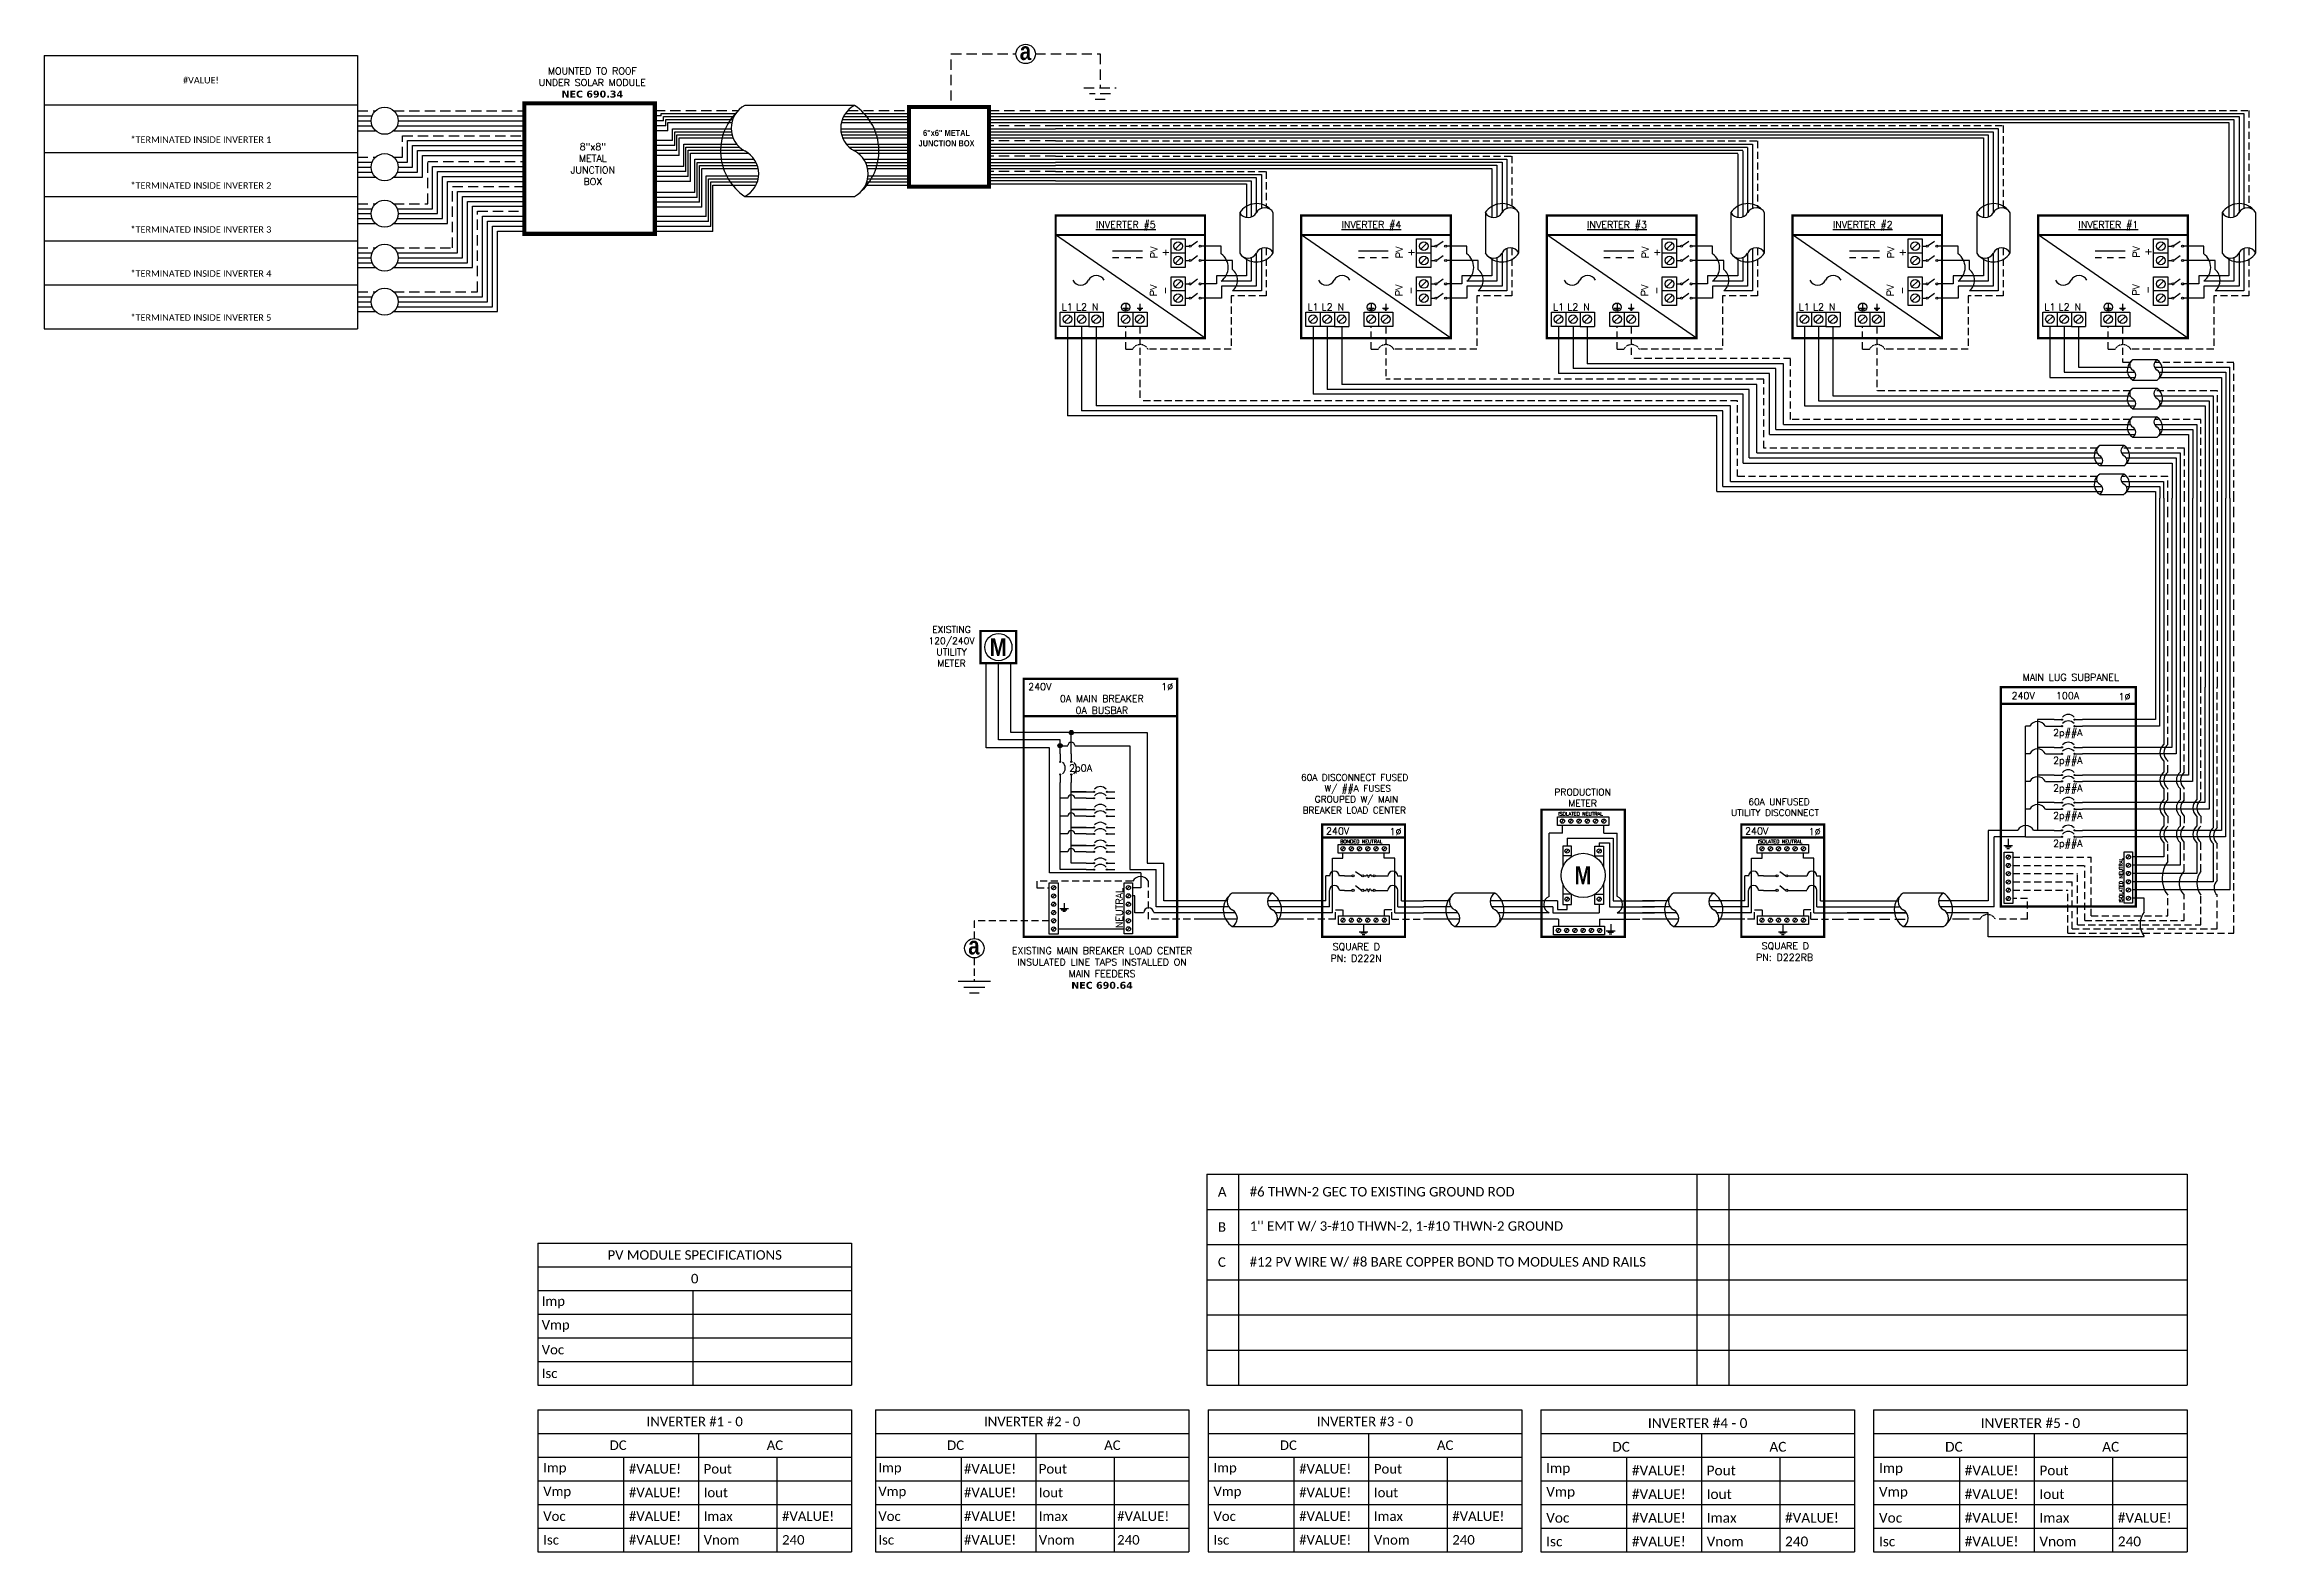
# Model space of a CAD drawing. Header units: feet. Extents: x 20573 to 21378, y 16033 to 16582.
import ezdxf

# ---------------------------------------------------------------- set-up
doc = ezdxf.new("R2010")
doc.units = ezdxf.units.FT
doc.header["$MEASUREMENT"] = 0
doc.linetypes.add('HIDDEN', pattern=[0.375, 0.25, -0.125])
for name, color, linetype in [('ONE LINE BLOCKS', 7, 'Continuous'), ('TABLES', 7, 'Continuous'), ('TEXT', 7, 'Continuous'), ('Z - TITLEBLOCK TXT', 7, 'Continuous')]:
    doc.layers.add(name, color=color, linetype=linetype)
doc.styles.add('ONE LINE TXT', font='techb___.ttf')
doc.styles.get("Standard").update_dxf_attribs({"font": 'simplex.shx'})

msp = doc.modelspace()

# ---------------------------------------------------------------- texts
at = {"layer": 'ONE LINE BLOCKS', "color": 1, "linetype": 'Continuous', "insert": (20901.22, 16550.96), "char_height": 2.2639, "width": 19.6235, "attachment_point": 2, "style": 'ONE LINE TXT'}
msp.add_mtext('6"x6" METAL JUNCTION BOX  ', dxfattribs=at)
at = {"layer": 'TEXT', "color": 1, "char_height": 2.5279, "attachment_point": 5}
for s, width, insert in [(' \\PMOUNTED TO ROOF \\PUNDER SOLAR MODULE\\P{\\fVerdana|b1|i0|c0|p34;NEC 690.34}', 71.6407, (20772.23, 16570.27)), ('8"x8" METAL JUNCTION BOX ', 0.4767, (20772.43, 16538.47))]:
    msp.add_mtext_dynamic_manual_height_columns(s, width=width, gutter_width=7.17, heights=[0], dxfattribs=dict(at, insert=insert))
at = {"layer": 'Z - TITLEBLOCK TXT', "color": 1, "linetype": 'Continuous', "insert": (20927.88, 16582.86), "char_height": 6.4852, "attachment_point": 1, "style": 'ONE LINE TXT'}
msp.add_mtext_dynamic_manual_height_columns('{\\W1;\\C256;a}', width=0.1385, gutter_width=2.13, heights=[0], dxfattribs=at)

# ---------------------------------------------------------------- blocks, each defined once
blk = doc.blocks.new('*T17')
at = {"color": 9, "linetype": 'ByBlock', "lineweight": 30, "true_color": 0xa7bfde, "transparency": 16777216}
blk.add_line((0, 0), (114.11, 0), dxfattribs=at)
at = {"color": 0, "linetype": 'ByBlock', "lineweight": -2, "transparency": 16777216}
for p, q in [((0, 0), (0, -99.47)), ((114.11, 0), (114.11, -99.47)), ((0, -18.03), (114.11, -18.03)), ((0, -35.38), (114.11, -35.38)), ((0, -51.4), (114.11, -51.4)), ((0, -67.43), (114.11, -67.43)), ((0, -83.45), (114.11, -83.45)), ((0, -99.47), (114.11, -99.47))]:
    blk.add_line(p, q, dxfattribs=at)
at = {"color": 0, "transparency": 16777216, "char_height": 2.3758, "width": 108.4471, "attachment_point": 5}
for s, insert in [('{\\fCalibri|b0|i0|c0;#VALUE!', (57.06, -9.02)), ('{\\fCalibri|b0|i0|c0;^J^J*TERMINATED INSIDE INVERTER 1', (57.06, -26.71)), ('{\\fCalibri|b0|i0|c0;^J^J*TERMINATED INSIDE INVERTER 2', (57.06, -43.39)), ('{\\fCalibri|b0|i0|c0;^J^J*TERMINATED INSIDE INVERTER 3', (57.06, -59.41)), ('{\\fCalibri|b0|i0|c0;^J^J*TERMINATED INSIDE INVERTER 4', (57.06, -75.44)), ('{\\fCalibri|b0|i0|c0;^J^J*TERMINATED INSIDE INVERTER 5', (57.06, -91.46))]:
    blk.add_mtext(s, dxfattribs=dict(at, insert=insert))
blk = doc.blocks.new('*U19')
at = {"color": 7, "linetype": 'Continuous'}
for p, q in [((-628.7, -1.6), (-2.6, -1.6)), ((-628.7, -4.8), (-7.9, -4.8)), ((-628.7, -9.6), (-132.1, -9.6)), ((-132.1, -9.6), (-132.1, -51.5)), ((-7.9, -4.8), (-7.9, -56.2)), ((-2.6, -1.6), (-2.6, -51.5)), ((-628.7, -12.9), (-137.3, -12.9)), ((-628.7, -17.7), (-261.5, -17.7)), ((-628.7, -20.9), (-266.7, -20.9)), ((-266.7, -21.2), (-266.7, -56.2)), ((-261.5, -17.8), (-261.5, -51.5)), ((-137.3, -12.9), (-137.3, -56.2)), ((-628.7, -25.7), (-390.9, -25.7)), ((-628.7, -28.9), (-396.2, -28.9)), ((-628.7, -33.8), (-520.3, -33.8)), ((-520.3, -33.8), (-520.3, -51.5)), ((-396.2, -28.9), (-396.2, -56.2)), ((-390.9, -25.7), (-390.9, -51.5)), ((-628.7, -37), (-525.6, -37)), ((-525.6, -37), (-525.6, -56.2)), ((-531.7, -53.8), (-531.7, -75.1)), ((-514.1, -75.1), (-514.1, -53.8)), ((-402.3, -53.8), (-402.3, -75.1)), ((-384.7, -75.1), (-384.7, -53.8)), ((-272.9, -53.8), (-272.9, -75.1)), ((-255.2, -75.1), (-255.2, -53.8)), ((-143.4, -53.8), (-143.4, -75.1)), ((-125.8, -75.1), (-125.8, -53.8)), ((-14, -53.8), (-14, -75.1)), ((3.6, -75.1), (3.6, -53.8)), ((-541.5, -71.5), (-552.1, -71.5)), ((-535.5, -79), (-552.1, -79)), ((-541.5, -75.6), (-541.5, -71.5)), ((-535.5, -83.7), (-535.5, -79)), ((-525.6, -77.4), (-525.6, -89.9)), ((-520.3, -72.8), (-520.3, -95.1)), ((-412, -71.5), (-422.7, -71.5)), ((-406.1, -79), (-422.7, -79)), ((-412, -75.6), (-412, -71.5)), ((-406.1, -83.7), (-406.1, -79)), ((-396.2, -77.4), (-396.2, -89.9)), ((-390.9, -72.8), (-390.9, -95.1)), ((-282.6, -71.5), (-293.2, -71.5)), ((-276.7, -79), (-293.2, -79)), ((-282.6, -75.6), (-282.6, -71.5)), ((-276.7, -83.7), (-276.7, -79)), ((-266.7, -77.4), (-266.7, -89.9)), ((-261.5, -72.8), (-261.5, -95.1)), ((-153.2, -71.5), (-163.8, -71.5)), ((-147.2, -79), (-163.8, -79)), ((-153.2, -75.6), (-153.2, -71.5)), ((-147.2, -83.7), (-147.2, -79)), ((-137.3, -77.4), (-137.3, -89.9)), ((-132.1, -72.8), (-132.1, -95.1)), ((-23.8, -71.5), (-34.4, -71.5)), ((-17.8, -79), (-34.4, -79)), ((-23.8, -75.6), (-23.8, -71.5)), ((-17.8, -83.7), (-17.8, -79)), ((-7.9, -77.4), (-7.9, -89.9)), ((-2.6, -72.8), (-2.6, -95.1)), ((-525.6, -89.9), (-541.5, -89.9)), ((-396.2, -89.9), (-412, -89.9)), ((-266.7, -89.9), (-282.6, -89.9)), ((-137.3, -89.9), (-153.2, -89.9)), ((-7.9, -89.9), (-23.8, -89.9)), ((-520.3, -95.1), (-535.5, -95.1)), ((-390.9, -95.1), (-406.1, -95.1)), ((-261.5, -95.1), (-276.7, -95.1)), ((-132.1, -95.1), (-147.2, -95.1)), ((-2.6, -95.1), (-17.8, -95.1)), ((-622.5, -113.8), (-622.5, -160.8)), ((-493.1, -113.8), (-493.1, -149.5)), ((-363.7, -113.8), (-363.7, -138.6)), ((-234.2, -113.8), (-234.2, -155.6)), ((-104.8, -113.8), (-104.8, -140.6)), ((-252.5, -138.6), (-363.7, -138.6)), ((-252.5, -170.6), (-252.5, -138.6)), ((-48.4, -131.4), (-61.2, -131.4)), ((-266.5, -149.5), (-493.1, -149.5)), ((-266.5, -185.7), (-266.5, -149.5)), ((-104.8, -140.6), (-59.9, -140.6)), ((-61.2, -142.1), (-48.4, -142.1)), ((-48.4, -146.4), (-61.2, -146.4)), ((-47.1, -140.6), (-14.4, -140.6)), ((-14.4, -140.6), (-14.4, -204.3)), ((-280.3, -160.8), (-622.5, -160.8)), ((-280.3, -200.7), (-280.3, -160.8)), ((-234.2, -155.6), (-59.9, -155.6)), ((-61.2, -157.1), (-48.4, -157.1)), ((-48.4, -161.5), (-61.2, -161.5)), ((-47.1, -155.6), (-23.1, -155.6)), ((-23.1, -155.6), (-23.1, -204.3)), ((-252.5, -170.6), (-59.9, -170.6)), ((-61.2, -172.1), (-48.4, -172.1)), ((-47.1, -170.6), (-31.8, -170.6)), ((-31.8, -170.6), (-31.8, -204.3)), ((-266.5, -185.7), (-77.3, -185.7)), ((-65.8, -176.5), (-78.6, -176.5)), ((-64.5, -185.7), (-40.5, -185.7)), ((-40.5, -185.7), (-40.5, -204.3)), ((-78.6, -187.1), (-65.8, -187.1)), ((-65.8, -191.5), (-78.6, -191.5)), ((-280.3, -200.7), (-77.3, -200.7)), ((-78.6, -202.2), (-65.8, -202.2)), ((-64.5, -200.7), (-49.2, -200.7)), ((-49.2, -200.7), (-49.2, -204.3))]:
    blk.add_line(p, q, dxfattribs=at)
at = {"color": 253, "linetype": 'Continuous'}
for p, q in [((-628.7, -3.2), (-5.2, -3.2)), ((-628.7, -6.4), (-10.5, -6.4)), ((-628.7, -11.3), (-134.7, -11.3)), ((-134.7, -11.3), (-134.7, -53.9)), ((-10.5, -6.4), (-10.5, -56.4)), ((-5.2, -3.2), (-5.2, -53.9)), ((-628.7, -14.5), (-139.9, -14.5)), ((-628.7, -19.3), (-264.1, -19.3)), ((-628.7, -22.5), (-269.3, -22.5)), ((-269.3, -22.9), (-269.3, -56.4)), ((-264.1, -19.5), (-264.1, -53.9)), ((-139.9, -14.5), (-139.9, -56.4)), ((-628.7, -27.3), (-393.5, -27.3)), ((-628.7, -30.6), (-398.8, -30.6)), ((-398.8, -30.6), (-398.8, -56.4)), ((-393.5, -27.3), (-393.5, -53.9)), ((-628.7, -35.4), (-523, -35.4)), ((-628.7, -38.6), (-528.2, -38.6)), ((-528.2, -38.6), (-528.2, -56.4)), ((-523, -35.4), (-523, -53.9)), ((-528.2, -77.7), (-528.2, -87.2)), ((-523, -75.2), (-523, -92.5)), ((-398.8, -77.7), (-398.8, -87.2)), ((-393.5, -75.2), (-393.5, -92.5)), ((-269.3, -77.7), (-269.3, -87.2)), ((-264.1, -75.2), (-264.1, -92.5)), ((-139.9, -77.7), (-139.9, -87.2)), ((-134.7, -75.2), (-134.7, -92.5)), ((-10.5, -77.7), (-10.5, -87.2)), ((-5.2, -75.2), (-5.2, -92.5)), ((-544, -91.4), (-552.1, -91.4)), ((-528.2, -87.2), (-544, -87.2)), ((-544, -87.2), (-544, -91.4)), ((-523, -92.5), (-541.4, -92.5)), ((-541.4, -92.5), (-541.4, -98.9)), ((-414.6, -91.4), (-422.7, -91.4)), ((-398.8, -87.2), (-414.6, -87.2)), ((-414.6, -87.2), (-414.6, -91.4)), ((-393.5, -92.5), (-412, -92.5)), ((-412, -92.5), (-412, -98.9)), ((-285.2, -91.4), (-293.2, -91.4)), ((-269.3, -87.2), (-285.2, -87.2)), ((-285.2, -87.2), (-285.2, -91.4)), ((-264.1, -92.5), (-282.6, -92.5)), ((-282.6, -92.5), (-282.6, -98.9)), ((-155.8, -91.4), (-163.8, -91.4)), ((-139.9, -87.2), (-155.8, -87.2)), ((-155.8, -87.2), (-155.8, -91.4)), ((-134.7, -92.5), (-153.1, -92.5)), ((-153.1, -92.5), (-153.1, -98.9)), ((-26.3, -91.4), (-34.4, -91.4)), ((-10.5, -87.2), (-26.3, -87.2)), ((-26.3, -87.2), (-26.3, -91.4)), ((-5.2, -92.5), (-23.7, -92.5)), ((-23.7, -92.5), (-23.7, -98.9)), ((-541.4, -98.9), (-552.1, -98.9)), ((-412, -98.9), (-422.7, -98.9)), ((-282.6, -98.9), (-293.2, -98.9)), ((-153.1, -98.9), (-163.8, -98.9)), ((-23.7, -98.9), (-34.4, -98.9)), ((-607.4, -113.8), (-607.4, -155.6)), ((-478, -113.8), (-478, -144.3)), ((-348.6, -113.8), (-348.6, -133.4)), ((-219.2, -113.8), (-219.2, -150.3)), ((-89.7, -113.8), (-89.7, -135.3)), ((-245.2, -133.4), (-348.6, -133.4)), ((-245.2, -165.4), (-245.2, -133.4)), ((-89.7, -135.3), (-62.6, -135.3)), ((-49.8, -135.3), (-10.1, -135.3)), ((-10.1, -204.3), (-10.1, -135.3)), ((-259.3, -144.3), (-478, -144.3)), ((-259.3, -180.4), (-259.3, -144.3)), ((-219.2, -150.3), (-62.6, -150.3)), ((-49.8, -150.3), (-18.8, -150.3)), ((-18.8, -150.3), (-18.8, -204.3)), ((-273.1, -155.6), (-607.4, -155.6)), ((-273.1, -195.4), (-273.1, -155.6)), ((-245.2, -165.4), (-62.6, -165.4)), ((-49.8, -165.4), (-27.5, -165.4)), ((-27.5, -165.4), (-27.5, -204.3)), ((-259.3, -180.4), (-80, -180.4)), ((-67.2, -180.4), (-36.2, -180.4)), ((-36.2, -180.4), (-36.2, -204.3)), ((-273.1, -195.4), (-80, -195.4)), ((-67.2, -195.4), (-44.9, -195.4)), ((-44.9, -195.4), (-44.9, -204.3))]:
    blk.add_line(p, q, dxfattribs=at)
at = {"color": 10, "linetype": 'Continuous'}
for p, q in [((-615, -113.8), (-615, -158.2)), ((-485.6, -113.8), (-485.6, -146.9)), ((-356.1, -113.8), (-356.1, -136)), ((-226.7, -113.8), (-226.7, -153)), ((-97.3, -113.8), (-97.3, -137.9)), ((-249.2, -136), (-356.1, -136)), ((-249.2, -168), (-249.2, -136)), ((-97.3, -137.9), (-60, -137.9)), ((-47.2, -137.9), (-12.2, -137.9)), ((-12.2, -137.9), (-12.2, -204.3)), ((-263.3, -146.9), (-485.6, -146.9)), ((-263.3, -183), (-263.3, -146.9)), ((-277.1, -158.2), (-615, -158.2)), ((-277.1, -198), (-277.1, -158.2)), ((-226.7, -153), (-60, -153)), ((-47.2, -153), (-20.9, -153)), ((-20.9, -153), (-20.9, -204.3)), ((-249.2, -168), (-60, -168)), ((-47.2, -168), (-29.6, -168)), ((-29.6, -168), (-29.6, -204.3)), ((-263.3, -183), (-77.4, -183)), ((-64.6, -183), (-38.3, -183)), ((-38.3, -183), (-38.3, -204.3)), ((-277.1, -198), (-77.4, -198)), ((-64.6, -198), (-47, -198)), ((-47, -198), (-47, -204.3))]:
    blk.add_line(p, q, dxfattribs=at)
at = {"color": 7, "linetype": 'Continuous'}
for centre, radius, start, end in [((-522.9, -59.7), 10.6, 43.9732, 146.4265), ((-393.5, -59.7), 10.6, 43.9732, 146.4265), ((-264.1, -59.7), 10.6, 43.9732, 146.4265), ((-134.6, -59.7), 10.6, 43.9732, 146.4265), ((-5.2, -59.7), 10.6, 43.9732, 146.4265), ((-522.9, -69.2), 10.6, 223.9732, 326.4265), ((-393.5, -69.2), 10.6, 223.9732, 326.4265), ((-264.1, -69.2), 10.6, 223.9732, 326.4265), ((-134.6, -69.2), 10.6, 223.9732, 326.4265), ((-5.2, -69.2), 10.6, 223.9732, 326.4265), ((-57.7, -136.7), 6.38, 133.9732, 236.4265), ((-51.9, -136.7), 6.38, 313.9732, 56.4265), ((-57.7, -151.8), 6.38, 133.9732, 236.4265), ((-51.9, -151.8), 6.38, 313.9732, 56.4265), ((-57.7, -166.8), 6.38, 133.9732, 236.4265), ((-51.9, -166.8), 6.38, 313.9732, 56.4265), ((-75.1, -181.8), 6.38, 133.9732, 236.4265), ((-69.3, -181.8), 6.38, 313.9732, 56.4265), ((-75.1, -196.8), 6.38, 133.9732, 236.4265), ((-69.3, -196.8), 6.38, 313.9732, 56.4265)]:
    blk.add_arc(centre, radius, start, end, dxfattribs=at)
at = {"layer": 'ONE LINE BLOCKS', "lineweight": 50, "const_width": 1.19}
for points in [[(-628.7, -119.9), (-628.7, -55.3), (-550, -55.3), (-550, -119.9)], [(-628.7, -65.6), (-628.7, -55.3), (-550, -55.3), (-550, -65.6)], [(-499.3, -119.9), (-499.3, -55.3), (-420.5, -55.3), (-420.5, -119.9)], [(-499.3, -65.6), (-499.3, -55.3), (-420.5, -55.3), (-420.5, -65.6)], [(-369.9, -119.9), (-369.9, -55.3), (-291.1, -55.3), (-291.1, -119.9)], [(-369.9, -65.6), (-369.9, -55.3), (-291.1, -55.3), (-291.1, -65.6)], [(-240.4, -119.9), (-240.4, -55.3), (-161.7, -55.3), (-161.7, -119.9)], [(-240.4, -65.6), (-240.4, -55.3), (-161.7, -55.3), (-161.7, -65.6)], [(-111, -119.9), (-111, -55.3), (-32.2, -55.3), (-32.2, -119.9)], [(-111, -65.6), (-111, -55.3), (-32.2, -55.3), (-32.2, -65.6)]]:
    blk.add_lwpolyline(points, close=True, dxfattribs=at)
at = {"layer": 'TEXT', "color": 92, "linetype": 'HIDDEN', "ltscale": 15}
for p, q in [((-628.7, 0), (0, 0)), ((0, 0), (0, -51.2)), ((-628.7, -8), (-129.4, -8)), ((-129.4, -8), (-129.4, -51.2)), ((-628.7, -16.1), (-258.9, -16.1)), ((-258.9, -16.1), (-258.9, -51.2)), ((-628.7, -24.1), (-388.3, -24.1)), ((-628.7, -32.2), (-517.7, -32.2)), ((-517.7, -32.2), (-517.7, -51.2)), ((-388.3, -24.1), (-388.3, -51.2)), ((-517.7, -72.5), (-517.7, -97.7)), ((-388.3, -72.5), (-388.3, -97.7)), ((-258.9, -72.5), (-258.9, -97.7)), ((-129.4, -72.5), (-129.4, -97.7)), ((0, -72.5), (0, -97.7)), ((-517.7, -97.7), (-536.2, -97.7)), ((-536.2, -97.7), (-536.2, -125.8)), ((-388.3, -97.7), (-406.8, -97.7)), ((-406.8, -97.7), (-406.8, -125.8)), ((-258.9, -97.7), (-277.4, -97.7)), ((-277.4, -97.7), (-277.4, -125.8)), ((-129.4, -97.7), (-147.9, -97.7)), ((-147.9, -97.7), (-147.9, -125.8)), ((0, -97.7), (-18.5, -97.7)), ((-18.5, -97.7), (-18.5, -125.8)), ((-591.8, -125.8), (-591.8, -113.8)), ((-584.3, -113.8), (-584.3, -152.9)), ((-462.4, -125.8), (-462.4, -113.8)), ((-454.8, -113.8), (-454.8, -141.6)), ((-332.9, -125.8), (-332.9, -113.8)), ((-325.4, -113.8), (-325.4, -130.7)), ((-203.5, -125.8), (-203.5, -113.8)), ((-196, -113.8), (-196, -147.7)), ((-74.1, -125.8), (-74.1, -113.8)), ((-66.6, -113.8), (-66.6, -132.7)), ((-591.8, -125.8), (-588.2, -125.8)), ((-536.2, -125.8), (-580, -125.8)), ((-462.4, -125.8), (-458.8, -125.8)), ((-406.8, -125.8), (-450.5, -125.8)), ((-332.9, -125.8), (-329.3, -125.8)), ((-277.4, -125.8), (-321.1, -125.8)), ((-203.5, -125.8), (-199.9, -125.8)), ((-147.9, -125.8), (-191.7, -125.8)), ((-74.1, -125.8), (-70.5, -125.8)), ((-18.5, -125.8), (-62.2, -125.8)), ((-241.5, -130.7), (-325.4, -130.7)), ((-241.5, -162.7), (-241.5, -130.7)), ((-62.5, -132.7), (-66.6, -132.7)), ((-7.9, -132.7), (-49.7, -132.7)), ((-7.9, -204.3), (-7.9, -132.7)), ((-255.6, -141.6), (-454.8, -141.6)), ((-255.6, -177.8), (-255.6, -141.6)), ((-62.5, -147.7), (-196, -147.7)), ((-16.6, -147.7), (-49.7, -147.7)), ((-16.6, -204.3), (-16.6, -147.7)), ((-269.4, -152.9), (-584.3, -152.9)), ((-269.4, -192.8), (-269.4, -152.9)), ((-62.5, -162.7), (-241.5, -162.7)), ((-25.3, -162.7), (-49.7, -162.7)), ((-25.3, -204.3), (-25.3, -162.7)), ((-79.9, -177.8), (-255.6, -177.8)), ((-34, -177.8), (-67.1, -177.8)), ((-34, -204.3), (-34, -177.8)), ((-79.9, -192.8), (-269.4, -192.8)), ((-42.7, -192.8), (-67.1, -192.8)), ((-42.7, -204.3), (-42.7, -192.8))]:
    blk.add_line(p, q, dxfattribs=at)
at = {"layer": 'TEXT', "color": 92, "linetype": 'Continuous', "flags": 128}
for points in [[(-593.3, -104.1), (-590.3, -104.1)], [(-590.8, -104.7), (-592.8, -104.7)], [(-591.8, -101.8), (-591.8, -104.1)], [(-585.8, -104.1), (-582.7, -104.1)], [(-583.3, -104.7), (-585.3, -104.7)], [(-584.3, -101.8), (-584.3, -104.1)], [(-463.9, -104.1), (-460.8, -104.1)], [(-461.4, -104.7), (-463.4, -104.7)], [(-462.4, -101.8), (-462.4, -104.1)], [(-456.4, -104.1), (-453.3, -104.1)], [(-453.8, -104.7), (-455.9, -104.7)], [(-454.8, -101.8), (-454.8, -104.1)], [(-334.5, -104.1), (-331.4, -104.1)], [(-331.9, -104.7), (-334, -104.7)], [(-332.9, -101.8), (-332.9, -104.1)], [(-327, -104.1), (-323.9, -104.1)], [(-324.4, -104.7), (-326.4, -104.7)], [(-325.4, -101.8), (-325.4, -104.1)], [(-205.1, -104.1), (-202, -104.1)], [(-203.5, -101.8), (-203.5, -104.1)], [(-197.5, -104.1), (-194.4, -104.1)], [(-196, -101.8), (-196, -104.1)], [(-75.6, -104.1), (-72.6, -104.1)], [(-73.1, -104.7), (-75.1, -104.7)], [(-74.1, -101.8), (-74.1, -104.1)], [(-68.1, -104.1), (-65, -104.1)], [(-65.5, -104.7), (-67.6, -104.7)], [(-66.5, -101.8), (-66.6, -104.1)]]:
    blk.add_lwpolyline(points, dxfattribs=at)
at = {"layer": 'TEXT', "color": 92, "linetype": 'HIDDEN', "flags": 128}
for points in [[(-202.5, -104.7), (-204.5, -104.7)], [(-195, -104.7), (-197, -104.7)], [(-591.3, -105.3), (-592.3, -105.3)], [(-583.8, -105.3), (-584.7, -105.3)], [(-461.9, -105.3), (-462.9, -105.3)], [(-454.4, -105.3), (-455.3, -105.3)], [(-332.5, -105.3), (-333.4, -105.3)], [(-324.9, -105.3), (-325.9, -105.3)], [(-203, -105.3), (-204, -105.3)], [(-195.5, -105.3), (-196.5, -105.3)], [(-73.6, -105.3), (-74.6, -105.3)], [(-66.1, -105.3), (-67, -105.3)]]:
    blk.add_lwpolyline(points, dxfattribs=at)
at = {"layer": 'TEXT', "color": 92, "linetype": 'Continuous'}
for centre in [(-591.8, -103.6), (-462.4, -103.6), (-332.9, -103.6), (-203.5, -103.6), (-74.1, -103.6)]:
    blk.add_circle(centre, 2.17, dxfattribs=at)
at = {"layer": 'TEXT', "color": 92, "linetype": 'HIDDEN', "ltscale": 0.3}
for centre in [(-584.1, -128), (-454.7, -128), (-325.2, -128), (-195.8, -128), (-66.4, -128)]:
    blk.add_arc(centre, 4.65, 27.6639, 152.3361, dxfattribs=at)
at = {"layer": 'Z - TITLEBLOCK TXT', "color": 7, "linetype": 'Continuous'}
for p, q in [((-550, -119.9), (-628.7, -65.6)), ((-420.5, -119.9), (-499.3, -65.6)), ((-291.1, -119.9), (-369.9, -65.6)), ((-161.7, -119.9), (-240.4, -65.6)), ((-32.2, -119.9), (-111, -65.6)), ((-582.9, -74.2), (-598.7, -74.2)), ((-595.4, -77.6), (-598.7, -77.6)), ((-589.1, -77.6), (-592.4, -77.6)), ((-582.9, -77.6), (-586.2, -77.6)), ((-453.5, -74.2), (-469.2, -74.2)), ((-466, -77.6), (-469.2, -77.6)), ((-459.7, -77.6), (-463, -77.6)), ((-453.5, -77.6), (-456.8, -77.6)), ((-324, -74.2), (-339.8, -74.2)), ((-336.5, -77.6), (-339.8, -77.6)), ((-330.3, -77.6), (-333.6, -77.6)), ((-324, -77.6), (-327.3, -77.6)), ((-194.6, -74.2), (-210.4, -74.2)), ((-207.1, -77.6), (-210.4, -77.6)), ((-200.9, -77.6), (-204.1, -77.6)), ((-194.6, -77.6), (-197.9, -77.6)), ((-65.2, -74.2), (-81, -74.2)), ((-77.7, -77.6), (-81, -77.6)), ((-71.4, -77.6), (-74.7, -77.6)), ((-65.2, -77.6), (-68.5, -77.6))]:
    blk.add_line(p, q, dxfattribs=at)
at = {"layer": 'Z - TITLEBLOCK TXT', "color": 1, "linetype": 'Continuous'}
for p, q in [((-567.9, -82.8), (-567.9, -67.7)), ((-567.9, -67.7), (-560.4, -67.7)), ((-567.9, -82.8), (-567.9, -67.7)), ((-560.4, -67.7), (-560.4, -82.8)), ((-560.4, -67.7), (-560.4, -75.2)), ((-554, -69), (-557.2, -71.4)), ((-438.5, -82.8), (-438.5, -67.7)), ((-438.5, -67.7), (-431, -67.7)), ((-438.5, -82.8), (-438.5, -67.7)), ((-431, -67.7), (-431, -82.8)), ((-431, -67.7), (-431, -75.2)), ((-424.5, -69), (-427.8, -71.4)), ((-309.1, -82.8), (-309.1, -67.7)), ((-309.1, -67.7), (-301.5, -67.7)), ((-309.1, -82.8), (-309.1, -67.7)), ((-301.5, -67.7), (-301.5, -82.8)), ((-301.5, -67.7), (-301.5, -75.2)), ((-295.1, -69), (-298.4, -71.4)), ((-179.6, -82.8), (-179.6, -67.7)), ((-179.6, -67.7), (-172.1, -67.7)), ((-179.6, -82.8), (-179.6, -67.7)), ((-172.1, -67.7), (-172.1, -82.8)), ((-172.1, -67.7), (-172.1, -75.2)), ((-165.7, -69), (-168.9, -71.4)), ((-50.2, -82.8), (-50.2, -67.7)), ((-50.2, -67.7), (-42.7, -67.7)), ((-50.2, -82.8), (-50.2, -67.7)), ((-42.7, -67.7), (-42.7, -82.8)), ((-42.7, -67.7), (-42.7, -75.2)), ((-36.2, -69), (-39.5, -71.4)), ((-560.4, -75.2), (-567.9, -75.2)), ((-560.4, -71.5), (-558.3, -71.5)), ((-560.4, -79), (-558.3, -79)), ((-554, -76.5), (-557.2, -79)), ((-431, -75.2), (-438.5, -75.2)), ((-431, -71.5), (-428.9, -71.5)), ((-431, -79), (-428.9, -79)), ((-424.5, -76.5), (-427.8, -79)), ((-301.5, -75.2), (-309.1, -75.2)), ((-301.5, -71.5), (-299.5, -71.5)), ((-301.5, -79), (-299.5, -79)), ((-295.1, -76.5), (-298.4, -79)), ((-172.1, -75.2), (-179.6, -75.2)), ((-172.1, -71.5), (-170.1, -71.5)), ((-172.1, -79), (-170.1, -79)), ((-165.7, -76.5), (-168.9, -79)), ((-42.7, -75.2), (-50.2, -75.2)), ((-42.7, -71.5), (-40.6, -71.5)), ((-42.7, -79), (-40.6, -79)), ((-36.2, -76.5), (-39.5, -79)), ((-560.4, -82.8), (-567.9, -82.8)), ((-567.9, -102.7), (-567.9, -87.6)), ((-567.9, -87.6), (-560.4, -87.6)), ((-560.4, -87.6), (-560.4, -95.1)), ((-560.4, -91.4), (-558.3, -91.4)), ((-554, -88.9), (-557.2, -91.3)), ((-431, -82.8), (-438.5, -82.8)), ((-438.5, -102.7), (-438.5, -87.6)), ((-438.5, -87.6), (-431, -87.6)), ((-431, -87.6), (-431, -95.1)), ((-431, -91.4), (-428.9, -91.4)), ((-424.5, -88.9), (-427.8, -91.3)), ((-301.5, -82.8), (-309.1, -82.8)), ((-309.1, -102.7), (-309.1, -87.6)), ((-309.1, -87.6), (-301.5, -87.6)), ((-301.5, -87.6), (-301.5, -95.1)), ((-301.5, -91.4), (-299.5, -91.4)), ((-295.1, -88.9), (-298.4, -91.3)), ((-172.1, -82.8), (-179.6, -82.8)), ((-179.6, -102.7), (-179.6, -87.6)), ((-179.6, -87.6), (-172.1, -87.6)), ((-172.1, -87.6), (-172.1, -95.1)), ((-172.1, -91.4), (-170.1, -91.4)), ((-165.7, -88.9), (-168.9, -91.3)), ((-42.7, -82.8), (-50.2, -82.8)), ((-50.2, -102.7), (-50.2, -87.6)), ((-50.2, -87.6), (-42.7, -87.6)), ((-42.7, -87.6), (-42.7, -95.1)), ((-42.7, -91.4), (-40.6, -91.4)), ((-36.2, -88.9), (-39.5, -91.3)), ((-560.4, -95.1), (-567.9, -95.1)), ((-560.4, -102.7), (-567.9, -102.7)), ((-560.4, -95.1), (-560.4, -102.7)), ((-560.4, -98.9), (-558.3, -98.9)), ((-554, -96.4), (-557.2, -98.9)), ((-431, -95.1), (-438.5, -95.1)), ((-431, -102.7), (-438.5, -102.7)), ((-431, -95.1), (-431, -102.7)), ((-431, -98.9), (-428.9, -98.9)), ((-424.5, -96.4), (-427.8, -98.9)), ((-301.5, -95.1), (-309.1, -95.1)), ((-301.5, -102.7), (-309.1, -102.7)), ((-301.5, -95.1), (-301.5, -102.7)), ((-301.5, -98.9), (-299.5, -98.9)), ((-295.1, -96.4), (-298.4, -98.9)), ((-172.1, -95.1), (-179.6, -95.1)), ((-172.1, -102.7), (-179.6, -102.7)), ((-172.1, -95.1), (-172.1, -102.7)), ((-172.1, -98.9), (-170.1, -98.9)), ((-165.7, -96.4), (-168.9, -98.9)), ((-42.7, -95.1), (-50.2, -95.1)), ((-42.7, -102.7), (-50.2, -102.7)), ((-42.7, -95.1), (-42.7, -102.7)), ((-42.7, -98.9), (-40.6, -98.9)), ((-36.2, -96.4), (-39.5, -98.9)), ((-626.3, -106.2), (-611.2, -106.2)), ((-626.3, -113.8), (-626.3, -106.2)), ((-626.3, -106.2), (-618.8, -106.2)), ((-611.2, -113.8), (-626.3, -113.8)), ((-618.8, -106.2), (-618.8, -113.8)), ((-611.2, -106.2), (-611.2, -113.8)), ((-611.2, -106.2), (-603.7, -106.2)), ((-611.2, -113.8), (-603.7, -113.8)), ((-603.7, -106.2), (-603.7, -113.8)), ((-595.6, -106.2), (-580.5, -106.2)), ((-595.6, -113.8), (-595.6, -106.2)), ((-595.6, -106.2), (-588, -106.2)), ((-580.5, -113.8), (-595.6, -113.8)), ((-588, -106.2), (-588, -113.8)), ((-580.5, -106.2), (-580.5, -113.8)), ((-496.9, -106.2), (-481.8, -106.2)), ((-496.9, -113.8), (-496.9, -106.2)), ((-496.9, -106.2), (-489.3, -106.2)), ((-481.8, -113.8), (-496.9, -113.8)), ((-489.3, -106.2), (-489.3, -113.8)), ((-481.8, -106.2), (-481.8, -113.8)), ((-481.8, -106.2), (-474.3, -106.2)), ((-481.8, -113.8), (-474.3, -113.8)), ((-474.3, -106.2), (-474.3, -113.8)), ((-466.1, -106.2), (-451.1, -106.2)), ((-466.1, -113.8), (-466.1, -106.2)), ((-466.1, -106.2), (-458.6, -106.2)), ((-451.1, -113.8), (-466.1, -113.8)), ((-458.6, -106.2), (-458.6, -113.8)), ((-451.1, -106.2), (-451.1, -113.8)), ((-367.4, -106.2), (-352.4, -106.2)), ((-367.4, -113.8), (-367.4, -106.2)), ((-367.4, -106.2), (-359.9, -106.2)), ((-352.4, -113.8), (-367.4, -113.8)), ((-359.9, -106.2), (-359.9, -113.8)), ((-352.4, -106.2), (-352.4, -113.8)), ((-352.4, -106.2), (-344.8, -106.2)), ((-352.4, -113.8), (-344.8, -113.8)), ((-344.8, -106.2), (-344.8, -113.8)), ((-336.7, -106.2), (-321.6, -106.2)), ((-336.7, -113.8), (-336.7, -106.2)), ((-336.7, -106.2), (-329.2, -106.2)), ((-321.6, -113.8), (-336.7, -113.8)), ((-329.2, -106.2), (-329.2, -113.8)), ((-321.6, -106.2), (-321.6, -113.8)), ((-238, -106.2), (-222.9, -106.2)), ((-238, -113.8), (-238, -106.2)), ((-238, -106.2), (-230.5, -106.2)), ((-222.9, -113.8), (-238, -113.8)), ((-230.5, -106.2), (-230.5, -113.8)), ((-222.9, -106.2), (-222.9, -113.8)), ((-222.9, -106.2), (-215.4, -106.2)), ((-222.9, -113.8), (-215.4, -113.8)), ((-215.4, -106.2), (-215.4, -113.8)), ((-207.3, -106.2), (-192.2, -106.2)), ((-207.3, -113.8), (-207.3, -106.2)), ((-207.3, -106.2), (-199.7, -106.2)), ((-192.2, -113.8), (-207.3, -113.8)), ((-199.7, -106.2), (-199.7, -113.8)), ((-192.2, -106.2), (-192.2, -113.8)), ((-108.6, -106.2), (-93.5, -106.2)), ((-108.6, -113.8), (-108.6, -106.2)), ((-108.6, -106.2), (-101, -106.2)), ((-93.5, -113.8), (-108.6, -113.8)), ((-101, -106.2), (-101, -113.8)), ((-93.5, -106.2), (-93.5, -113.8)), ((-93.5, -106.2), (-86, -106.2)), ((-93.5, -113.8), (-86, -113.8)), ((-86, -106.2), (-86, -113.8)), ((-77.9, -106.2), (-62.8, -106.2)), ((-77.9, -113.8), (-77.9, -106.2)), ((-77.9, -106.2), (-70.3, -106.2)), ((-62.8, -113.8), (-77.9, -113.8)), ((-70.3, -106.2), (-70.3, -113.8)), ((-62.8, -106.2), (-62.8, -113.8))]:
    blk.add_line(p, q, dxfattribs=at)
at = {"layer": 'Z - TITLEBLOCK TXT', "color": 4, "linetype": 'Continuous'}
for p, q in [((-562.5, -69.9), (-565.8, -73.1)), ((-433.1, -69.9), (-436.3, -73.1)), ((-303.7, -69.9), (-306.9, -73.1)), ((-174.3, -69.9), (-177.5, -73.1)), ((-44.8, -69.9), (-48, -73.1)), ((-562.5, -77.4), (-565.8, -80.6)), ((-433.1, -77.4), (-436.3, -80.6)), ((-303.7, -77.4), (-306.9, -80.6)), ((-174.3, -77.4), (-177.5, -80.6)), ((-44.8, -77.4), (-48, -80.6)), ((-562.5, -89.7), (-565.8, -93)), ((-433.1, -89.7), (-436.3, -93)), ((-303.7, -89.7), (-306.9, -93)), ((-174.3, -89.7), (-177.5, -93)), ((-44.8, -89.7), (-48, -93)), ((-562.5, -97.3), (-565.8, -100.5)), ((-433.1, -97.3), (-436.3, -100.5)), ((-303.7, -97.3), (-306.9, -100.5)), ((-174.3, -97.3), (-177.5, -100.5)), ((-44.8, -97.3), (-48, -100.5)), ((-620.9, -108.4), (-624.1, -111.6)), ((-613.4, -108.4), (-616.6, -111.6)), ((-605.8, -108.4), (-609.1, -111.6)), ((-590.2, -108.4), (-593.4, -111.6)), ((-582.7, -108.4), (-585.9, -111.6)), ((-491.5, -108.4), (-494.7, -111.6)), ((-483.9, -108.4), (-487.2, -111.6)), ((-476.4, -108.4), (-479.6, -111.6)), ((-460.8, -108.4), (-464, -111.6)), ((-453.2, -108.4), (-456.5, -111.6)), ((-362, -108.4), (-365.3, -111.6)), ((-354.5, -108.4), (-357.7, -111.6)), ((-347, -108.4), (-350.2, -111.6)), ((-331.3, -108.4), (-334.6, -111.6)), ((-323.8, -108.4), (-327, -111.6)), ((-232.6, -108.4), (-235.8, -111.6)), ((-225.1, -108.4), (-228.3, -111.6)), ((-217.5, -108.4), (-220.8, -111.6)), ((-201.9, -108.4), (-205.1, -111.6)), ((-194.4, -108.4), (-197.6, -111.6)), ((-103.2, -108.4), (-106.4, -111.6)), ((-95.7, -108.4), (-98.9, -111.6)), ((-88.1, -108.4), (-91.3, -111.6)), ((-72.5, -108.4), (-75.7, -111.6)), ((-64.9, -108.4), (-68.2, -111.6))]:
    blk.add_line(p, q, dxfattribs=at)
for centre in [(-564.2, -71.5), (-434.7, -71.5), (-305.3, -71.5), (-175.9, -71.5), (-46.4, -71.5), (-564.2, -79), (-434.7, -79), (-305.3, -79), (-175.9, -79), (-46.4, -79), (-564.2, -91.4), (-434.7, -91.4), (-305.3, -91.4), (-175.9, -91.4), (-46.4, -91.4), (-564.2, -98.9), (-434.7, -98.9), (-305.3, -98.9), (-175.9, -98.9), (-46.4, -98.9), (-622.5, -110), (-615, -110), (-607.4, -110), (-591.8, -110), (-584.3, -110), (-493.1, -110), (-485.6, -110), (-478, -110), (-462.4, -110), (-454.8, -110), (-363.7, -110), (-356.1, -110), (-348.6, -110), (-332.9, -110), (-325.4, -110), (-234.2, -110), (-226.7, -110), (-219.2, -110), (-203.5, -110), (-196, -110), (-104.8, -110), (-97.3, -110), (-89.7, -110), (-74.1, -110), (-66.6, -110)]:
    blk.add_circle(centre, 2.27, dxfattribs=at)
at = {"layer": 'Z - TITLEBLOCK TXT', "color": 1, "linetype": 'Continuous'}
for centre in [(-557.8, -71.5), (-557.8, -79), (-552.6, -71.5), (-552.6, -79), (-428.4, -71.5), (-428.4, -79), (-423.2, -71.5), (-423.2, -79), (-298.9, -71.5), (-298.9, -79), (-293.8, -71.5), (-293.8, -79), (-169.5, -71.5), (-169.5, -79), (-164.4, -71.5), (-164.4, -79), (-40.1, -71.5), (-40.1, -79), (-34.9, -71.5), (-34.9, -79), (-557.8, -91.4), (-552.6, -91.4), (-428.4, -91.4), (-423.2, -91.4), (-298.9, -91.4), (-293.8, -91.4), (-169.5, -91.4), (-164.4, -91.4), (-40.1, -91.4), (-34.9, -91.4), (-557.8, -98.9), (-552.6, -98.9), (-428.4, -98.9), (-423.2, -98.9), (-298.9, -98.9), (-293.8, -98.9), (-169.5, -98.9), (-164.4, -98.9), (-40.1, -98.9), (-34.9, -98.9)]:
    blk.add_circle(centre, 0.541, dxfattribs=at)
at = {"layer": 'Z - TITLEBLOCK TXT', "linetype": 'Continuous'}
for centre, radius, start, end in [((-527.3, -51.5), 4.98, 207.6639, 332.3361), ((-518.5, -56.2), 4.98, 27.6639, 152.3361), ((-397.9, -51.5), 4.98, 207.6639, 332.3361), ((-389.1, -56.2), 4.98, 27.6639, 152.3361), ((-268.5, -51.5), 4.98, 207.6639, 332.3361), ((-259.6, -56.2), 4.98, 27.6639, 152.3361), ((-139, -51.5), 4.98, 207.6639, 332.3361), ((-130.2, -56.2), 4.98, 27.6639, 152.3361), ((-9.6, -51.5), 4.98, 207.6639, 332.3361), ((-0.8, -56.2), 4.98, 27.6639, 152.3361), ((-546.6, -82.7), 8.8, 305.6505, 54.3495), ((-527.3, -72.8), 4.98, 207.6639, 332.3361), ((-518.5, -77.4), 4.98, 27.6639, 152.3361), ((-417.2, -82.7), 8.8, 305.6505, 54.3495), ((-397.9, -72.8), 4.98, 207.6639, 332.3361), ((-389.1, -77.4), 4.98, 27.6639, 152.3361), ((-287.7, -82.7), 8.8, 305.6505, 54.3495), ((-268.5, -72.8), 4.98, 207.6639, 332.3361), ((-259.6, -77.4), 4.98, 27.6639, 152.3361), ((-158.3, -82.7), 8.8, 305.6505, 54.3495), ((-139, -72.8), 4.98, 207.6639, 332.3361), ((-130.2, -77.4), 4.98, 27.6639, 152.3361), ((-28.9, -82.7), 8.8, 305.6505, 54.3495), ((-9.6, -72.8), 4.98, 207.6639, 332.3361), ((-0.8, -77.4), 4.98, 27.6639, 152.3361), ((-615.5, -87.3), 4.65, 207.6639, 332.3361), ((-607.3, -91.6), 4.65, 27.6639, 152.3361), ((-540.3, -89.4), 7.43, 309.9338, 50.0662), ((-486.1, -87.3), 4.65, 207.6639, 332.3361), ((-477.8, -91.6), 4.65, 27.6639, 152.3361), ((-410.9, -89.4), 7.43, 309.9338, 50.0662), ((-356.6, -87.3), 4.65, 207.6639, 332.3361), ((-348.4, -91.6), 4.65, 27.6639, 152.3361), ((-281.4, -89.4), 7.43, 309.9338, 50.0662), ((-227.2, -87.3), 4.65, 207.6639, 332.3361), ((-219, -91.6), 4.65, 27.6639, 152.3361), ((-152, -89.4), 7.43, 309.9338, 50.0662), ((-97.8, -87.3), 4.65, 207.6639, 332.3361), ((-89.5, -91.6), 4.65, 27.6639, 152.3361), ((-22.6, -89.4), 7.43, 309.9338, 50.0662), ((-59.8, -134.1), 3, 117.6639, 242.3361), ((-62.6, -139.4), 3, 297.6639, 62.3361), ((-47, -134.1), 3, 117.6639, 242.3361), ((-49.8, -139.4), 3, 297.6639, 62.3361), ((-59.8, -149.1), 3, 117.6639, 242.3361), ((-47, -149.1), 3, 117.6639, 242.3361), ((-59.8, -164.1), 3, 117.6639, 242.3361), ((-62.6, -154.4), 3, 297.6639, 62.3361), ((-47, -164.1), 3, 117.6639, 242.3361), ((-49.8, -154.4), 3, 297.6639, 62.3361), ((-62.6, -169.4), 3, 297.6639, 62.3361), ((-49.8, -169.4), 3, 297.6639, 62.3361), ((-77.2, -179.2), 3, 117.6639, 242.3361), ((-80, -184.5), 3, 297.6639, 62.3361), ((-64.4, -179.2), 3, 117.6639, 242.3361), ((-67.2, -184.5), 3, 297.6639, 62.3361), ((-77.2, -194.2), 3, 117.6639, 242.3361), ((-80, -199.5), 3, 297.6639, 62.3361), ((-64.4, -194.2), 3, 117.6639, 242.3361), ((-67.2, -199.5), 3, 297.6639, 62.3361)]:
    blk.add_arc(centre, radius, start, end, dxfattribs=at)
at = {"layer": 'TABLES', "color": 1, "linetype": 'Continuous'}
for s, p in [('%%UINVERTER #5', (-607.5, -62)), ('%%UINVERTER #4', (-478.1, -62)), ('%%UINVERTER #3', (-348.7, -62)), ('%%UINVERTER #2', (-219.2, -62)), ('%%UINVERTER #1', (-89.8, -62))]:
    blk.add_text(s, height=3.658, dxfattribs=at).set_placement(p)
at = {"layer": 'TEXT', "color": 1, "char_height": 3.66, "attachment_point": 5, "rotation": 90}
for s, width, insert in [('PV +', 2.838, (-573.9, -74.8)), ('PV +', 2.838, (-444.5, -74.8)), ('PV +', 2.838, (-315, -74.8)), ('PV +', 2.838, (-185.6, -74.8)), ('PV +', 2.838, (-56.2, -74.5)), ('PV -', 2.801, (-574.1, -94.8)), ('PV -', 2.801, (-444.7, -94.8)), ('PV -', 2.801, (-315.3, -94.8)), ('PV -', 2.801, (-185.8, -94.8)), ('PV -', 2.801, (-56.4, -94.5))]:
    blk.add_mtext_dynamic_manual_height_columns(s, width=width, gutter_width=0.75, heights=[0], dxfattribs=dict(at, insert=insert))
at = {"layer": 'TEXT', "color": 1, "char_height": 3.66, "attachment_point": 5}
for s, insert in [('L1', (-622.6, -103.6)), ('L2', (-615.1, -103.6)), ('N', (-607.9, -103.6)), ('L1', (-493.1, -103.6)), ('L2', (-485.7, -103.6)), ('N', (-478.4, -103.6)), ('L1', (-363.7, -103.6)), ('L2', (-356.2, -103.6)), ('N', (-349, -103.6)), ('L1', (-234.3, -103.6)), ('L2', (-226.8, -103.6)), ('N', (-219.6, -103.6)), ('L1', (-104.8, -103.6)), ('L2', (-97.4, -103.6)), ('N', (-90.1, -103.6))]:
    blk.add_mtext_dynamic_manual_height_columns(s, width=0.148, gutter_width=0.75, heights=[0], dxfattribs=dict(at, insert=insert))
blk = doc.blocks.new('*T10')
at = {"layer": 'Z - TITLEBLOCK TXT', "color": 0, "lineweight": -2, "transparency": 16777216}
for p, q in [((0, 0), (114.19, 0)), ((0, 0), (0, -51.7)), ((114.19, 0), (114.19, -51.7)), ((0, -8.62), (114.19, -8.62)), ((58.43, -8.62), (58.43, -51.7)), ((0, -17.23), (114.19, -17.23)), ((31.22, -17.23), (31.22, -51.7)), ((86.98, -17.23), (86.98, -51.7)), ((0, -25.85), (114.19, -25.85)), ((0, -34.47), (114.19, -34.47)), ((0, -43.08), (114.19, -43.08)), ((0, -51.7), (114.19, -51.7))]:
    blk.add_line(p, q, dxfattribs=at)
at = {"layer": 'Z - TITLEBLOCK TXT', "color": 0, "linetype": 'Continuous', "transparency": 16777216, "char_height": 3.4544}
for s, insert, width, attachment_point in [('{\\fCalibri|b0|i0|c0;INVERTER #1 - 0', (57.09, -4.31), 110.3293, 5), ('{\\fCalibri|b0|i0|c0;DC', (29.22, -12.93), 54.5755, 5), ('{\\fCalibri|b0|i0|c0;AC', (86.31, -12.93), 51.8976, 5), ('{\\fCalibri|b0|i0|c0;Imp', (1.93, -21.54), 27.3681, 4), ('{\\fCalibri|b0|i0|c0;#VALUE!', (33.15, -21.54), 23.3513, 4), ('{\\fCalibri|b0|i0|c0;Pout', (60.36, -21.54), 24.6902, 4), ('{\\fCalibri|b0|i0|c0;', (88.91, -21.54), 23.3513, 4), ('{\\fCalibri|b0|i0|c0;Vmp', (1.93, -30.16), 27.3681, 4), ('{\\fCalibri|b0|i0|c0;#VALUE!', (33.15, -30.16), 23.3513, 4), ('{\\fCalibri|b0|i0|c0;Iout', (60.36, -30.16), 24.6902, 4), ('{\\fCalibri|b0|i0|c0;', (88.91, -30.16), 23.3513, 4), ('{\\fCalibri|b0|i0|c0;Voc', (1.93, -38.78), 27.3681, 4), ('{\\fCalibri|b0|i0|c0;#VALUE!', (33.15, -38.78), 23.3513, 4), ('{\\fCalibri|b0|i0|c0;Imax', (60.36, -38.78), 24.6902, 4), ('{\\fCalibri|b0|i0|c0;#VALUE!', (88.91, -38.78), 23.3513, 4), ('{\\fCalibri|b0|i0|c0;Isc', (1.93, -47.39), 27.3681, 4), ('{\\fCalibri|b0|i0|c0;#VALUE!', (33.15, -47.39), 23.3513, 4), ('{\\fCalibri|b0|i0|c0;Vnom', (60.36, -47.39), 24.6902, 4), ('{\\fCalibri|b0|i0|c0;240', (88.91, -47.39), 23.3513, 4)]:
    blk.add_mtext(s, dxfattribs=dict(at, insert=insert, width=width, attachment_point=attachment_point))
blk = doc.blocks.new('*T11')
at = {"layer": 'Z - TITLEBLOCK TXT', "color": 0, "lineweight": -2, "transparency": 16777216}
for p, q in [((0, 0), (114.19, 0)), ((0, 0), (0, -51.7)), ((114.19, 0), (114.19, -51.7)), ((0, -8.62), (114.19, -8.62)), ((58.43, -8.62), (58.43, -51.7)), ((0, -17.23), (114.19, -17.23)), ((31.22, -17.23), (31.22, -51.7)), ((86.98, -17.23), (86.98, -51.7)), ((0, -25.85), (114.19, -25.85)), ((0, -34.47), (114.19, -34.47)), ((0, -43.08), (114.19, -43.08)), ((0, -51.7), (114.19, -51.7))]:
    blk.add_line(p, q, dxfattribs=at)
at = {"layer": 'Z - TITLEBLOCK TXT', "color": 0, "linetype": 'Continuous', "transparency": 16777216, "char_height": 3.4544}
for s, insert, width, attachment_point in [('{\\fCalibri|b0|i0|c0;INVERTER #2 - 0', (57.09, -4.31), 112.0547, 5), ('{\\fCalibri|b0|i0|c0;DC', (29.22, -12.93), 56.3009, 5), ('{\\fCalibri|b0|i0|c0;AC', (86.31, -12.93), 53.623, 5), ('{\\fCalibri|b0|i0|c0;Imp', (1.07, -21.54), 29.0935, 4), ('{\\fCalibri|b0|i0|c0;#VALUE!', (32.29, -21.54), 25.0767, 4), ('{\\fCalibri|b0|i0|c0;Pout', (59.5, -21.54), 26.4156, 4), ('{\\fCalibri|b0|i0|c0;', (88.04, -21.54), 25.0767, 4), ('{\\fCalibri|b0|i0|c0;Vmp', (1.07, -30.16), 29.0935, 4), ('{\\fCalibri|b0|i0|c0;#VALUE!', (32.29, -30.16), 25.0767, 4), ('{\\fCalibri|b0|i0|c0;Iout', (59.5, -30.16), 26.4156, 4), ('{\\fCalibri|b0|i0|c0;', (88.04, -30.16), 25.0767, 4), ('{\\fCalibri|b0|i0|c0;Voc', (1.07, -38.78), 29.0935, 4), ('{\\fCalibri|b0|i0|c0;#VALUE!', (32.29, -38.78), 25.0767, 4), ('{\\fCalibri|b0|i0|c0;Imax', (59.5, -38.78), 26.4156, 4), ('{\\fCalibri|b0|i0|c0;#VALUE!', (88.04, -38.78), 25.0767, 4), ('{\\fCalibri|b0|i0|c0;Isc', (1.07, -47.39), 29.0935, 4), ('{\\fCalibri|b0|i0|c0;#VALUE!', (32.29, -47.39), 25.0767, 4), ('{\\fCalibri|b0|i0|c0;Vnom', (59.5, -47.39), 26.4156, 4), ('{\\fCalibri|b0|i0|c0;240', (88.04, -47.39), 25.0767, 4)]:
    blk.add_mtext(s, dxfattribs=dict(at, insert=insert, width=width, attachment_point=attachment_point))
blk = doc.blocks.new('*T12')
at = {"layer": 'Z - TITLEBLOCK TXT', "color": 0, "lineweight": -2, "transparency": 16777216}
for p, q in [((0, 0), (114.19, 0)), ((0, 0), (0, -51.7)), ((114.19, 0), (114.19, -51.7)), ((0, -8.62), (114.19, -8.62)), ((58.43, -8.62), (58.43, -51.7)), ((0, -17.23), (114.19, -17.23)), ((31.22, -17.23), (31.22, -51.7)), ((86.98, -17.23), (86.98, -51.7)), ((0, -25.85), (114.19, -25.85)), ((0, -34.47), (114.19, -34.47)), ((0, -43.08), (114.19, -43.08)), ((0, -51.7), (114.19, -51.7))]:
    blk.add_line(p, q, dxfattribs=at)
at = {"layer": 'Z - TITLEBLOCK TXT', "color": 0, "linetype": 'Continuous', "transparency": 16777216, "char_height": 3.4544}
for s, insert, width, attachment_point in [('{\\fCalibri|b0|i0|c0;INVERTER #3 - 0', (57.09, -4.31), 110.3293, 5), ('{\\fCalibri|b0|i0|c0;DC', (29.22, -12.93), 54.5755, 5), ('{\\fCalibri|b0|i0|c0;AC', (86.31, -12.93), 51.8976, 5), ('{\\fCalibri|b0|i0|c0;Imp', (1.93, -21.54), 27.3681, 4), ('{\\fCalibri|b0|i0|c0;#VALUE!', (33.15, -21.54), 23.3513, 4), ('{\\fCalibri|b0|i0|c0;Pout', (60.36, -21.54), 24.6902, 4), ('{\\fCalibri|b0|i0|c0;', (88.91, -21.54), 23.3513, 4), ('{\\fCalibri|b0|i0|c0;Vmp', (1.93, -30.16), 27.3681, 4), ('{\\fCalibri|b0|i0|c0;#VALUE!', (33.15, -30.16), 23.3513, 4), ('{\\fCalibri|b0|i0|c0;Iout', (60.36, -30.16), 24.6902, 4), ('{\\fCalibri|b0|i0|c0;', (88.91, -30.16), 23.3513, 4), ('{\\fCalibri|b0|i0|c0;Voc', (1.93, -38.78), 27.3681, 4), ('{\\fCalibri|b0|i0|c0;#VALUE!', (33.15, -38.78), 23.3513, 4), ('{\\fCalibri|b0|i0|c0;Imax', (60.36, -38.78), 24.6902, 4), ('{\\fCalibri|b0|i0|c0;#VALUE!', (88.91, -38.78), 23.3513, 4), ('{\\fCalibri|b0|i0|c0;Isc', (1.93, -47.39), 27.3681, 4), ('{\\fCalibri|b0|i0|c0;#VALUE!', (33.15, -47.39), 23.3513, 4), ('{\\fCalibri|b0|i0|c0;Vnom', (60.36, -47.39), 24.6902, 4), ('{\\fCalibri|b0|i0|c0;240', (88.91, -47.39), 23.3513, 4)]:
    blk.add_mtext(s, dxfattribs=dict(at, insert=insert, width=width, attachment_point=attachment_point))
blk = doc.blocks.new('*T13')
at = {"color": 9, "linetype": 'ByBlock', "lineweight": 30, "true_color": 0xa7bfde, "transparency": 16777216}
blk.add_line((0, 0), (114.19, 0), dxfattribs=at)
at = {"color": 0, "linetype": 'ByBlock', "lineweight": -2, "transparency": 16777216}
for p, q in [((0, 0), (0, -51.7)), ((114.19, 0), (114.19, -51.7)), ((0, -8.62), (114.19, -8.62)), ((58.43, -8.62), (58.43, -51.7)), ((0, -17.23), (114.19, -17.23)), ((31.22, -17.23), (31.22, -51.7)), ((86.98, -17.23), (86.98, -51.7)), ((0, -25.85), (114.19, -25.85)), ((0, -34.47), (114.19, -34.47)), ((0, -43.08), (114.19, -43.08)), ((0, -51.7), (114.19, -51.7))]:
    blk.add_line(p, q, dxfattribs=at)
at = {"color": 0, "transparency": 16777216, "char_height": 3.5705}
for s, insert, width, attachment_point in [('{\\fCalibri|b0|i0|c0;INVERTER #4 - 0', (57.09, -6.69), 110.3293, 8), ('{\\fCalibri|b0|i0|c0;DC', (29.22, -15.31), 54.5755, 8), ('{\\fCalibri|b0|i0|c0;AC', (86.31, -15.31), 51.8976, 8), ('{\\fCalibri|b0|i0|c0;Imp', (1.93, -23.92), 27.3681, 7), ('{\\fCalibri|b0|i0|c0;#VALUE!', (33.15, -23.92), 23.3513, 7), ('{\\fCalibri|b0|i0|c0;Pout', (60.36, -23.92), 24.6902, 7), ('{\\fCalibri|b0|i0|c0;', (88.91, -23.92), 23.3513, 7), ('{\\fCalibri|b0|i0|c0;Vmp', (1.93, -32.54), 27.3681, 7), ('{\\fCalibri|b0|i0|c0;#VALUE!', (33.15, -32.54), 23.3513, 7), ('{\\fCalibri|b0|i0|c0;Iout', (60.36, -32.54), 24.6902, 7), ('{\\fCalibri|b0|i0|c0;Voc', (1.93, -41.16), 27.3681, 7), ('{\\fCalibri|b0|i0|c0;#VALUE!', (33.15, -41.16), 23.3513, 7), ('{\\fCalibri|b0|i0|c0;Imax', (60.36, -41.16), 24.6902, 7), ('{\\fCalibri|b0|i0|c0;', (88.91, -32.54), 23.3513, 7), ('{\\fCalibri|b0|i0|c0;#VALUE!', (88.91, -41.16), 23.3513, 7), ('{\\fCalibri|b0|i0|c0;Isc', (1.93, -49.77), 27.3681, 7), ('{\\fCalibri|b0|i0|c0;#VALUE!', (33.15, -49.77), 23.3513, 7), ('{\\fCalibri|b0|i0|c0;Vnom', (60.36, -49.77), 24.6902, 7), ('{\\fCalibri|b0|i0|c0;240', (88.91, -49.77), 23.3513, 7)]:
    blk.add_mtext(s, dxfattribs=dict(at, insert=insert, width=width, attachment_point=attachment_point))
blk = doc.blocks.new('*T14')
at = {"color": 9, "linetype": 'ByBlock', "lineweight": 30, "true_color": 0xa7bfde, "transparency": 16777216}
blk.add_line((0, 0), (114.19, 0), dxfattribs=at)
at = {"color": 0, "linetype": 'ByBlock', "lineweight": -2, "transparency": 16777216}
for p, q in [((0, 0), (0, -51.7)), ((114.19, 0), (114.19, -51.7)), ((0, -8.62), (114.19, -8.62)), ((58.43, -8.62), (58.43, -51.7)), ((0, -17.23), (114.19, -17.23)), ((31.22, -17.23), (31.22, -51.7)), ((86.98, -17.23), (86.98, -51.7)), ((0, -25.85), (114.19, -25.85)), ((0, -34.47), (114.19, -34.47)), ((0, -43.08), (114.19, -43.08)), ((0, -51.7), (114.19, -51.7))]:
    blk.add_line(p, q, dxfattribs=at)
at = {"color": 0, "transparency": 16777216, "char_height": 3.5705}
for s, insert, width, attachment_point in [('{\\fCalibri|b0|i0|c0;INVERTER #5 - 0', (57.09, -6.69), 110.3293, 8), ('{\\fCalibri|b0|i0|c0;DC', (29.22, -15.31), 54.5755, 8), ('{\\fCalibri|b0|i0|c0;AC', (86.31, -15.31), 51.8976, 8), ('{\\fCalibri|b0|i0|c0;Imp', (1.93, -23.92), 27.3681, 7), ('{\\fCalibri|b0|i0|c0;#VALUE!', (33.15, -23.92), 23.3513, 7), ('{\\fCalibri|b0|i0|c0;Pout', (60.36, -23.92), 24.6902, 7), ('{\\fCalibri|b0|i0|c0;', (88.91, -23.92), 23.3513, 7), ('{\\fCalibri|b0|i0|c0;Vmp', (1.93, -32.54), 27.3681, 7), ('{\\fCalibri|b0|i0|c0;#VALUE!', (33.15, -32.54), 23.3513, 7), ('{\\fCalibri|b0|i0|c0;Iout', (60.36, -32.54), 24.6902, 7), ('{\\fCalibri|b0|i0|c0;Voc', (1.93, -41.16), 27.3681, 7), ('{\\fCalibri|b0|i0|c0;#VALUE!', (33.15, -41.16), 23.3513, 7), ('{\\fCalibri|b0|i0|c0;Imax', (60.36, -41.16), 24.6902, 7), ('{\\fCalibri|b0|i0|c0;', (88.91, -32.54), 23.3513, 7), ('{\\fCalibri|b0|i0|c0;#VALUE!', (88.91, -41.16), 23.3513, 7), ('{\\fCalibri|b0|i0|c0;Isc', (1.93, -49.77), 27.3681, 7), ('{\\fCalibri|b0|i0|c0;#VALUE!', (33.15, -49.77), 23.3513, 7), ('{\\fCalibri|b0|i0|c0;Vnom', (60.36, -49.77), 24.6902, 7), ('{\\fCalibri|b0|i0|c0;240', (88.91, -49.77), 23.3513, 7)]:
    blk.add_mtext(s, dxfattribs=dict(at, insert=insert, width=width, attachment_point=attachment_point))
blk = doc.blocks.new('*T15')
at = {"layer": 'Z - TITLEBLOCK TXT', "color": 0, "lineweight": -2, "transparency": 16777216}
for p, q in [((0, 0), (114.19, 0)), ((0, 0), (0, -51.69)), ((114.19, 0), (114.19, -51.69)), ((0, -8.62), (114.19, -8.62)), ((0, -17.23), (114.19, -17.23)), ((56.41, -17.23), (56.41, -51.69)), ((0, -25.85), (114.19, -25.85)), ((0, -34.46), (114.19, -34.46)), ((0, -43.08), (114.19, -43.08)), ((0, -51.69), (114.19, -51.69))]:
    blk.add_line(p, q, dxfattribs=at)
at = {"layer": 'Z - TITLEBLOCK TXT', "color": 0, "linetype": 'Continuous', "transparency": 16777216, "char_height": 3.4544}
for s, insert, width, attachment_point in [('{\\fCalibri|b0|i0|c0;PV MODULE SPECIFICATIONS', (57.09, -4.31), 111.433, 5), ('{\\fCalibri|b0|i0|c0;0', (57.09, -12.92), 111.433, 5), ('{\\fCalibri|b0|i0|c0;Imp', (1.38, -21.54), 53.6551, 4), ('{\\fCalibri|b0|i0|c0;', (57.78, -21.54), 55.0254, 4), ('{\\fCalibri|b0|i0|c0;Vmp', (1.38, -30.15), 53.6551, 4), ('{\\fCalibri|b0|i0|c0;', (57.78, -30.15), 55.0254, 4), ('{\\fCalibri|b0|i0|c0;Voc', (1.38, -38.77), 53.6551, 4), ('{\\fCalibri|b0|i0|c0;', (57.78, -38.77), 55.0254, 4), ('{\\fCalibri|b0|i0|c0;Isc', (1.38, -47.39), 53.6551, 4), ('{\\fCalibri|b0|i0|c0;', (57.78, -47.39), 55.0254, 4)]:
    blk.add_mtext(s, dxfattribs=dict(at, insert=insert, width=width, attachment_point=attachment_point))
blk = doc.blocks.new('*T16')
at = {"linetype": 'ByBlock', "lineweight": -2, "transparency": 16777216}
for p, q in [((0, 0), (357.03, 0)), ((0, 0), (0, -76.8)), ((11.58, 0), (11.58, -76.8)), ((178.51, 0), (178.51, -76.8)), ((190.1, 0), (190.1, -76.8)), ((357.03, 0), (357.03, -76.8)), ((0, -12.8), (357.03, -12.8)), ((0, -25.61), (357.03, -25.61)), ((0, -38.41), (357.03, -38.41)), ((0, -51.22), (357.03, -51.22)), ((0, -64.02), (357.03, -64.02)), ((0, -76.8), (357.03, -76.8))]:
    blk.add_line(p, q, dxfattribs=at)
at = {"color": 0, "linetype": 'Continuous', "transparency": 16777216, "char_height": 3.4544, "attachment_point": 4}
for s, insert, width in [('{\\fCalibri|b0|i0|c0;A', (4.06, -6.4), 3.4544), ('{\\fCalibri|b0|i0|c0;#6 THWN-2 GEC TO EXISTING GROUND ROD', (15.65, -6.4), 158.8026), ('{\\fCalibri|b0|i0|c0;', (182.58, -6.4), 3.4544), ('{\\fCalibri|b0|i0|c0;', (194.16, -6.4), 158.8095), ('{\\fCalibri|b0|i0|c0;B', (4.06, -19.21), 3.4544), ("{\\fCalibri|b0|i0|c0;1'' EMT W/ 3-#10 THWN-2, 1-#10 THWN-2 GROUND", (15.65, -19.21), 158.8026), ('{\\fCalibri|b0|i0|c0;', (182.58, -19.21), 3.4544), ('{\\fCalibri|b0|i0|c0;', (194.16, -19.21), 158.8095), ('{\\fCalibri|b0|i0|c0;C', (4.06, -32.01), 3.4544), ('{\\fCalibri|b0|i0|c0;#12 PV WIRE W/ #8 BARE COPPER BOND TO MODULES AND RAILS', (15.65, -32.01), 158.8026), ('{\\fCalibri|b0|i0|c0;', (182.58, -32.01), 3.4544), ('{\\fCalibri|b0|i0|c0;', (194.16, -32.01), 158.8095), ('{\\fCalibri|b0|i0|c0;', (4.06, -44.82), 3.4544), ('{\\fCalibri|b0|i0|c0;', (15.65, -44.82), 158.8026), ('{\\fCalibri|b0|i0|c0;', (182.58, -44.82), 3.4544), ('{\\fCalibri|b0|i0|c0;', (194.16, -44.82), 158.8095), ('{\\fCalibri|b0|i0|c0;', (4.06, -57.62), 3.4544), ('{\\fCalibri|b0|i0|c0;', (15.65, -57.62), 158.8026), ('{\\fCalibri|b0|i0|c0;', (182.58, -57.62), 3.4544), ('{\\fCalibri|b0|i0|c0;', (194.16, -57.62), 158.8095), ('{\\fCalibri|b0|i0|c0;', (4.06, -70.41), 3.4544), ('{\\fCalibri|b0|i0|c0;', (15.65, -70.41), 158.8026), ('{\\fCalibri|b0|i0|c0;', (182.58, -70.41), 3.4544), ('{\\fCalibri|b0|i0|c0;', (194.16, -70.41), 158.8095)]:
    blk.add_mtext(s, dxfattribs=dict(at, insert=insert, width=width))
blk = doc.blocks.new('M_METER PAN')
at = {"color": 253, "linetype": 'Continuous'}
for p, q in [((4.73, 8.02), (4.73, 8.75)), ((8.59, 8.02), (8.59, 8.75)), ((4.73, 8.02), (3.48, 8.02)), ((3.48, 2.14), (3.48, 8.02)), ((8.59, 8.02), (9.84, 8.02)), ((9.84, 2.14), (9.84, 8.02)), ((3.48, 0.61), (0, 0.61)), ((9.84, 0.61), (13.32, 0.61))]:
    blk.add_line(p, q, dxfattribs=at)
at = {"color": 7, "linetype": 'Continuous'}
for p, q in [((5.16, 7.56), (5.16, 6.82)), ((5.16, 7.56), (9.47, 7.56)), ((9.47, 7.56), (9.47, 1.71)), ((4.25, 1.71), (0, 1.71)), ((4.25, 1.71), (4.25, 0.9)), ((4.25, 0.9), (5.16, 0.9)), ((5.16, 0.9), (5.16, 1.37)), ((9.47, 1.71), (13.32, 1.71))]:
    blk.add_line(p, q, dxfattribs=at)
at = {"color": 10, "linetype": 'Continuous'}
for p, q in [((8.16, 7.14), (8.16, 6.82)), ((8.16, 7.14), (9.12, 7.14)), ((9.12, 7.14), (9.12, 1.15)), ((3.83, 1.15), (0, 1.15)), ((3.83, 1.15), (3.83, 0.61)), ((3.83, 0.61), (8.16, 0.61)), ((8.16, 1.37), (8.16, 0.61)), ((9.12, 1.15), (13.32, 1.15))]:
    blk.add_line(p, q, dxfattribs=at)
at = {"color": 1, "linetype": 'Continuous'}
for p, q in [((5.57, 5.9), (4.76, 5.9)), ((7.76, 5.9), (8.56, 5.9)), ((5.57, 2.33), (4.76, 2.33)), ((7.76, 2.33), (8.56, 2.33))]:
    blk.add_line(p, q, dxfattribs=at)
at = {"color": 253, "linetype": 'Continuous'}
for centre, start, end in [((3.82, 1.37), 113.9997, 246.0003), ((9.5, 1.37), 293.9997, 66.0003)]:
    blk.add_arc(centre, 0.835, start, end, dxfattribs=at)
at = {"layer": 'ONE LINE BLOCKS', "lineweight": 50, "const_width": 0.21}
blk.add_lwpolyline([(2.77, -1.65), (2.77, 10.22), (10.55, 10.22), (10.55, -1.65)], close=True, dxfattribs=at)
at = {"layer": 'TEXT', "color": 92, "linetype": 'HIDDEN', "ltscale": 15}
for p, q in [((4.35, 0), (0, 0)), ((4.35, 0), (4.35, -0.65)), ((8.2, 0), (8.2, -0.65)), ((8.2, 0), (13.32, 0))]:
    blk.add_line(p, q, dxfattribs=at)
at = {"layer": 'TEXT', "color": 92, "linetype": 'Continuous', "flags": 128}
for points in [[(8.81, -1.08), (9.64, -1.08)], [(9.5, -1.23), (8.96, -1.23)], [(9.35, -1.38), (9.1, -1.38)], [(9.23, -0.46), (9.23, -1.08)]]:
    blk.add_lwpolyline(points, dxfattribs=at)
at = {"layer": 'TEXT', "linetype": 'Continuous'}
blk.add_circle((6.66, 4.09), 2.06, dxfattribs=at)
at = {"layer": 'Z - TITLEBLOCK TXT', "color": 1, "linetype": 'Continuous'}
for p, q in [((4.27, 8.75), (4.27, 9.55)), ((4.27, 9.55), (9.05, 9.55)), ((9.05, 8.75), (4.27, 8.75)), ((9.05, 9.55), (9.05, 8.75)), ((4.76, 6.82), (4.76, 4.89)), ((5.57, 6.82), (4.76, 6.82)), ((5.57, 5.84), (5.57, 6.82)), ((7.76, 5.84), (7.76, 6.82)), ((7.76, 6.82), (8.56, 6.82)), ((8.56, 6.82), (8.56, 4.89)), ((4.76, 3.3), (4.76, 1.37)), ((5.57, 1.37), (5.57, 2.35)), ((7.76, 1.37), (7.76, 2.35)), ((8.56, 3.3), (8.56, 1.37)), ((4.76, 1.37), (5.57, 1.37)), ((8.56, 1.37), (7.76, 1.37)), ((3.89, -1.45), (3.89, -0.65)), ((3.89, -0.65), (8.66, -0.65)), ((8.66, -1.45), (3.89, -1.45)), ((8.66, -0.65), (8.66, -1.45))]:
    blk.add_line(p, q, dxfattribs=at)
at = {"layer": 'Z - TITLEBLOCK TXT', "color": 4, "linetype": 'Continuous'}
for p, q in [((4.87, 9.29), (4.6, 9.01)), ((5.64, 9.29), (5.37, 9.01)), ((6.42, 9.29), (6.14, 9.01)), ((7.19, 9.29), (6.91, 9.01)), ((7.96, 9.29), (7.68, 9.01)), ((8.73, 9.29), (8.45, 9.01)), ((5.3, 6.5), (5.02, 6.22)), ((8.3, 6.5), (8.02, 6.22)), ((5.3, 2.01), (5.02, 1.73)), ((8.3, 2.01), (8.02, 1.73)), ((4.49, -0.91), (4.21, -1.19)), ((5.26, -0.91), (4.98, -1.19)), ((6.03, -0.91), (5.75, -1.19)), ((6.8, -0.91), (6.52, -1.19)), ((7.57, -0.91), (7.29, -1.19)), ((8.34, -0.91), (8.06, -1.19))]:
    blk.add_line(p, q, dxfattribs=at)
for centre in [(4.73, 9.15), (5.51, 9.15), (6.28, 9.15), (7.05, 9.15), (7.82, 9.15), (8.59, 9.15), (5.16, 6.36), (8.16, 6.36), (5.16, 1.87), (8.16, 1.87), (4.35, -1.05), (5.12, -1.05), (5.89, -1.05), (6.66, -1.05), (7.43, -1.05), (8.2, -1.05)]:
    blk.add_circle(centre, 0.197, dxfattribs=at)
at = {"layer": 'TABLES', "color": 4, "linetype": 'Continuous'}
blk.add_text('ISOLATED NEUTRAL', height=0.3321, dxfattribs=at).set_placement((4.34, 9.67))
at = {"layer": 'TEXT', "color": 1, "insert": (6.61, 11.34), "char_height": 0.6278, "attachment_point": 5}
blk.add_mtext_dynamic_manual_height_columns('PRODUCTION METER', width=1.3203, gutter_width=7.17, heights=[0], dxfattribs=at)
at = {"layer": 'Z - TITLEBLOCK TXT', "color": 253, "linetype": 'Continuous', "style": 'ONE LINE TXT'}
blk.add_text('M', height=1.66, dxfattribs=at).set_placement((5.85, 3.26))
blk = doc.blocks.new('*U18')
at = {"color": 0}
blk.add_blockref('M_METER PAN', (0, 0), dxfattribs=at)
blk = doc.blocks.new('M_MAIN DISCO')
at = {"color": 253, "linetype": 'Continuous'}
for p, q in [((-48, 3.4), (-48, 32.2)), ((-48, 32.2), (-42.5, 32.2)), ((-42.5, 32.2), (-42.5, 34.8)), ((-20.7, 32.2), (-20.7, 34.8)), ((-15.2, 32.2), (-20.7, 32.2)), ((-15.2, 3.4), (-15.2, 32.2)), ((-48, 3.4), (-63.2, 3.4)), ((-15.2, 3.4), (0, 3.4))]:
    blk.add_line(p, q, dxfattribs=at)
at = {"color": 7, "linetype": 'Continuous'}
for p, q in [((-51.5, 9.7), (-51.5, 22.8)), ((-49.6, 22.8), (-51.5, 22.8)), ((-41.7, 22.8), (-44.3, 22.8)), ((-21.5, 22.8), (-18.9, 22.8)), ((-13.6, 22.8), (-11.7, 22.8)), ((-11.7, 9.7), (-11.7, 22.8)), ((-51.5, 9.7), (-63.2, 9.7)), ((-11.7, 9.7), (0, 9.7))]:
    blk.add_line(p, q, dxfattribs=at)
at = {"color": 10, "linetype": 'Continuous'}
for p, q in [((-49.6, 6.5), (-49.6, 15.2)), ((-41.7, 15.2), (-44.3, 15.2)), ((-21.5, 15.2), (-18.9, 15.2)), ((-13.6, 6.5), (-13.6, 15.2)), ((-49.6, 6.5), (-63.2, 6.5)), ((-13.6, 6.5), (0, 6.5))]:
    blk.add_line(p, q, dxfattribs=at)
at = {"color": 1, "linetype": 'Continuous'}
for p, q in [((-31.5, 22.8), (-30.3, 22.8)), ((-31.5, 15.2), (-30.3, 15.2)), ((-27.7, 22.8), (-26.5, 22.8)), ((-27.7, 15.2), (-26.5, 15.2))]:
    blk.add_line(p, q, dxfattribs=at)
at = {"color": 7, "linetype": 'Continuous'}
for centre in [(-47, 22.6), (-16.2, 22.6)]:
    blk.add_arc(centre, 2.64, 3.2819, 176.7181, dxfattribs=at)
at = {"color": 10, "linetype": 'Continuous'}
for centre in [(-47, 15.1), (-16.2, 15.1)]:
    blk.add_arc(centre, 2.64, 3.2819, 176.7181, dxfattribs=at)
at = {"color": 1, "linetype": 'Continuous'}
for points in [[(-30.3, 22.8), (-29.9, 23.5), (-29, 22), (-28.2, 23.5), (-27.7, 22.8)], [(-30.3, 15.2), (-29.9, 16), (-29, 14.5), (-28.2, 16), (-27.7, 15.2)]]:
    blk.add_spline(points, degree=3, dxfattribs=at)
at = {"layer": 'ONE LINE BLOCKS', "lineweight": 50}
blk.add_line((-53.4, 43.1), (-9.8, 43.1), dxfattribs=at)
at = {"layer": 'ONE LINE BLOCKS', "lineweight": 50, "const_width": 1.19}
blk.add_lwpolyline([(-53.4, -9.3), (-53.4, 49.9), (-9.8, 49.9), (-9.8, -9.3)], close=True, dxfattribs=at)
at = {"layer": 'TEXT', "color": 92, "linetype": 'HIDDEN', "ltscale": 15}
for p, q in [((-46.4, 0), (-63.2, 0)), ((-46.4, 0), (-46.4, 4.9)), ((-46.4, 4.9), (-42.5, 4.9)), ((-42.5, 4.9), (-42.5, 1.8)), ((-16.8, 4.9), (-20.7, 4.9)), ((-20.7, 4.9), (-20.7, 1.8)), ((-16.8, 0), (-16.8, 4.9)), ((-16.8, 0), (0, 0))]:
    blk.add_line(p, q, dxfattribs=at)
at = {"layer": 'TEXT', "color": 92, "linetype": 'Continuous', "flags": 128}
for points in [[(-33.9, -6.6), (-29.3, -6.6)], [(-30.1, -7.4), (-33.1, -7.4)], [(-30.9, -8.3), (-32.3, -8.3)], [(-31.6, -3.1), (-31.6, -6.6)]]:
    blk.add_lwpolyline(points, dxfattribs=at)
at = {"layer": 'Z - TITLEBLOCK TXT', "color": 1, "linetype": 'Continuous'}
for p, q in [((-45.1, 34.8), (-45.1, 39.4)), ((-45.1, 39.4), (-18.1, 39.4)), ((-18.1, 39.4), (-18.1, 34.8)), ((-18.1, 34.8), (-45.1, 34.8)), ((-35.9, 25.2), (-32.6, 22.8)), ((-41.7, 22.8), (-37.8, 22.8)), ((-41.7, 15.2), (-37.8, 15.2)), ((-35.9, 17.7), (-32.6, 15.2)), ((-25.4, 22.8), (-21.5, 22.8)), ((-25.4, 15.2), (-21.5, 15.2)), ((-45.1, 1.8), (-18.1, 1.8)), ((-45.1, 1.8), (-45.1, -2.7)), ((-18.1, 1.8), (-18.1, -2.7)), ((-18.1, -2.7), (-45.1, -2.7))]:
    blk.add_line(p, q, dxfattribs=at)
at = {"layer": 'Z - TITLEBLOCK TXT', "color": 4, "linetype": 'Continuous'}
for p, q in [((-41.7, 37.9), (-43.3, 36.3)), ((-37.3, 37.9), (-38.9, 36.3)), ((-33, 37.9), (-34.6, 36.3)), ((-28.6, 37.9), (-30.2, 36.3)), ((-24.3, 37.9), (-25.9, 36.3)), ((-19.9, 37.9), (-21.5, 36.3)), ((-41.7, 0.3), (-43.3, -1.3)), ((-37.3, 0.3), (-38.9, -1.3)), ((-33, 0.3), (-34.6, -1.3)), ((-28.6, 0.3), (-30.2, -1.3)), ((-24.3, 0.3), (-25.9, -1.3)), ((-19.9, 0.3), (-21.5, -1.3))]:
    blk.add_line(p, q, dxfattribs=at)
for centre in [(-42.5, 37.1), (-38.1, 37.1), (-33.8, 37.1), (-29.4, 37.1), (-25.1, 37.1), (-20.7, 37.1), (-42.5, -0.5), (-38.1, -0.5), (-33.8, -0.5), (-29.4, -0.5), (-25.1, -0.5), (-20.7, -0.5)]:
    blk.add_circle(centre, 1.11, dxfattribs=at)
at = {"layer": 'Z - TITLEBLOCK TXT', "color": 1, "linetype": 'Continuous'}
for centre in [(-37.2, 22.8), (-32.1, 22.8), (-26, 22.8), (-37.2, 15.2), (-32.1, 15.2), (-26, 15.2)]:
    blk.add_circle(centre, 0.541, dxfattribs=at)
at = {"layer": 'TABLES', "color": 4, "linetype": 'Continuous'}
blk.add_text('BONDED NEUTRAL', height=1.874, dxfattribs=at).set_placement((-44, 40))
at = {"layer": 'TEXT', "color": 1}
for s, width, gutter_width, heights, insert, char_height, attachment_point in [('\\A1;\\pi4.1167;60A DISCONNECT FUSED \\P\\pi16.454;W/ ##A FUSES\\P\\pi11.355;GROUPED W/ MAIN \\P\\pi4.9392;BREAKER LOAD CENTER', 71.893, 92.2, [24.1], (-68.7, 76.4), 3.454, 1), ('240V', 0.148, 0.75, [0], (-45.3, 46.4), 3.66, 5), ('1∅', 0.148, 0.75, [0], (-14.8, 46.1), 3.66, 5), ('\\A1;\\pi3.6942,t21.982;SQUARE D\\P\\pi2.5621,t20.85;PN: D222N', 35.082, 28.9, [13.5], (-51.6, -12.7), 3.658, 1)]:
    blk.add_mtext_dynamic_manual_height_columns(s, width=width, gutter_width=gutter_width, heights=heights, dxfattribs=dict(at, insert=insert, char_height=char_height, attachment_point=attachment_point))
blk = doc.blocks.new('*U7')
at = {"color": 7, "linetype": 'Continuous'}
for p, q in [((6.67, 2.43), (2.91, 2.43)), ((2.44, 1.71), (0, 1.71)), ((9.57, 1.71), (6.2, 1.71)), ((2.91, -0.69), (6.67, -0.69))]:
    blk.add_line(p, q, dxfattribs=at)
at = {"color": 10, "linetype": 'Continuous'}
for p, q in [((2.59, 1.15), (0, 1.15)), ((9.57, 1.15), (6.35, 1.15))]:
    blk.add_line(p, q, dxfattribs=at)
at = {"color": 253, "linetype": 'Continuous'}
for p, q in [((3.21, 0.61), (0, 0.61)), ((9.57, 0.61), (6.97, 0.61))]:
    blk.add_line(p, q, dxfattribs=at)
at = {"color": 7, "linetype": 'Continuous'}
for centre, start, end in [((3.94, 0.87), 133.9732, 236.4265), ((5.63, 0.87), 313.9732, 56.4265)]:
    blk.add_arc(centre, 1.87, start, end, dxfattribs=at)
at = {"layer": 'TEXT', "color": 92, "linetype": 'HIDDEN', "ltscale": 15}
for p, q in [((3.37, 0), (0, 0)), ((9.57, 0), (7.14, 0))]:
    blk.add_line(p, q, dxfattribs=at)
at = {"layer": 'Z - TITLEBLOCK TXT', "linetype": 'Continuous'}
for centre, start, end in [((3.31, 1.65), 117.6639, 242.3361), ((7.08, 1.65), 117.6639, 242.3361), ((2.5, 0.09), 297.6639, 62.3361), ((6.26, 0.09), 297.6639, 62.3361)]:
    blk.add_arc(centre, 0.882, start, end, dxfattribs=at)
blk = doc.blocks.new('*U21')
at = {"layer": 'ONE LINE BLOCKS', "linetype": 'Continuous'}
h = blk.add_hatch(color=1, dxfattribs=at)
h.dxf.hatch_style = 1
edge = h.paths.add_edge_path()
edge.add_arc((52.3, 105.1), 0.291, 0, 360)
h = blk.add_hatch(color=1, dxfattribs=at)
h.dxf.hatch_style = 1
edge = h.paths.add_edge_path()
edge.add_arc((58.9, 105.1), 0.291, 0, 360)
h = blk.add_hatch(color=1, dxfattribs=at)
h.dxf.hatch_style = 1
edge = h.paths.add_edge_path()
edge.add_arc((52.3, 101.7), 0.291, 0, 360)
h = blk.add_hatch(color=1, dxfattribs=at)
h.dxf.hatch_style = 1
edge = h.paths.add_edge_path()
edge.add_arc((58.9, 101.7), 0.291, 0, 360)
h = blk.add_hatch(color=1, dxfattribs=at)
h.dxf.hatch_style = 1
edge = h.paths.add_edge_path()
edge.add_arc((52.3, 90.5), 0.291, 0, 360)
h = blk.add_hatch(color=1, dxfattribs=at)
h.dxf.hatch_style = 1
edge = h.paths.add_edge_path()
edge.add_arc((52.3, 87.1), 0.291, 0, 360)
h = blk.add_hatch(color=1, dxfattribs=at)
h.dxf.hatch_style = 1
edge = h.paths.add_edge_path()
edge.add_arc((58.9, 90.5), 0.291, 0, 360)
h = blk.add_hatch(color=1, dxfattribs=at)
h.dxf.hatch_style = 1
edge = h.paths.add_edge_path()
edge.add_arc((58.9, 87.1), 0.291, 0, 360)
h = blk.add_hatch(color=1, dxfattribs=at)
h.dxf.hatch_style = 1
edge = h.paths.add_edge_path()
edge.add_arc((52.3, 75.9), 0.291, 0, 360)
h = blk.add_hatch(color=1, dxfattribs=at)
h.dxf.hatch_style = 1
edge = h.paths.add_edge_path()
edge.add_arc((52.3, 72.6), 0.291, 0, 360)
h = blk.add_hatch(color=1, dxfattribs=at)
h.dxf.hatch_style = 1
edge = h.paths.add_edge_path()
edge.add_arc((58.9, 75.9), 0.291, 0, 360)
h = blk.add_hatch(color=1, dxfattribs=at)
h.dxf.hatch_style = 1
edge = h.paths.add_edge_path()
edge.add_arc((58.9, 72.6), 0.291, 0, 360)
h = blk.add_hatch(color=1, dxfattribs=at)
h.dxf.hatch_style = 1
edge = h.paths.add_edge_path()
edge.add_arc((52.3, 61.4), 0.291, 0, 360)
h = blk.add_hatch(color=1, dxfattribs=at)
h.dxf.hatch_style = 1
edge = h.paths.add_edge_path()
edge.add_arc((52.3, 58), 0.291, 0, 360)
h = blk.add_hatch(color=1, dxfattribs=at)
h.dxf.hatch_style = 1
edge = h.paths.add_edge_path()
edge.add_arc((58.9, 61.4), 0.291, 0, 360)
h = blk.add_hatch(color=1, dxfattribs=at)
h.dxf.hatch_style = 1
edge = h.paths.add_edge_path()
edge.add_arc((58.9, 58), 0.291, 0, 360)
h = blk.add_hatch(color=1, dxfattribs=at)
h.dxf.hatch_style = 1
edge = h.paths.add_edge_path()
edge.add_arc((52.3, 46.8), 0.291, 0, 360)
h = blk.add_hatch(color=1, dxfattribs=at)
h.dxf.hatch_style = 1
edge = h.paths.add_edge_path()
edge.add_arc((58.9, 46.8), 0.291, 0, 360)
h = blk.add_hatch(color=1, dxfattribs=at)
h.dxf.hatch_style = 1
edge = h.paths.add_edge_path()
edge.add_arc((52.3, 43.4), 0.291, 0, 360)
h = blk.add_hatch(color=1, dxfattribs=at)
h.dxf.hatch_style = 1
edge = h.paths.add_edge_path()
edge.add_arc((58.9, 43.4), 0.291, 0, 360)
at = {"color": 7, "linetype": 'Continuous'}
for p, q in [((101.5, 122.2), (101.5, 105.1)), ((110.2, 122.2), (110.2, 90.5)), ((118.9, 122.2), (118.9, 75.9)), ((127.6, 122.2), (127.6, 61.4)), ((136.3, 122.2), (136.3, 46.8)), ((48.1, 105.1), (39.4, 105.1)), ((39.4, 105.1), (39.4, 90.5)), ((101.5, 105.1), (63.1, 105.1)), ((48.1, 90.5), (39.4, 90.5)), ((39.4, 90.5), (39.4, 75.9)), ((110.2, 90.5), (63.1, 90.5)), ((48.1, 75.9), (39.4, 75.9)), ((39.4, 75.9), (39.4, 61.4)), ((118.9, 75.9), (63.1, 75.9)), ((48.1, 61.4), (39.4, 61.4)), ((39.4, 61.4), (39.4, 46.8)), ((127.6, 61.4), (63.1, 61.4)), ((29, 46.8), (13.3, 46.8)), ((13.3, 46.8), (13.3, 9.7)), ((48.1, 46.8), (37.2, 46.8)), ((136.3, 46.8), (63.1, 46.8)), ((13.3, 9.7), (0, 9.7))]:
    blk.add_line(p, q, dxfattribs=at)
at = {"color": 10, "linetype": 'Continuous'}
for p, q in [((103.7, 122.2), (103.7, 101.7)), ((112.4, 122.2), (112.4, 87.1)), ((121.1, 122.2), (121.1, 72.6)), ((129.8, 122.2), (129.8, 58)), ((138.5, 122.2), (138.5, 43.4)), ((33.1, 87.1), (33.1, 101.7)), ((35.3, 101.7), (33.1, 101.7)), ((43.5, 101.7), (48.1, 101.7)), ((103.7, 101.7), (63.1, 101.7)), ((33.1, 72.6), (33.1, 87.1)), ((35.3, 87.1), (33.1, 87.1)), ((43.5, 87.1), (48.1, 87.1)), ((112.4, 87.1), (63.1, 87.1)), ((33.1, 58), (33.1, 72.6)), ((35.3, 72.6), (33.1, 72.6)), ((43.5, 72.6), (48.1, 72.6)), ((121.1, 72.6), (63.1, 72.6)), ((33.1, 43.4), (33.1, 58)), ((35.3, 58), (33.1, 58)), ((43.5, 58), (48.1, 58)), ((129.8, 58), (63.1, 58)), ((33.1, 43.4), (16.6, 43.4)), ((16.6, 6.5), (16.6, 43.4)), ((33.1, 43.4), (48.1, 43.4)), ((138.5, 43.4), (63.1, 43.4)), ((16.6, 6.5), (0, 6.5))]:
    blk.add_line(p, q, dxfattribs=at)
at = {"color": 253, "linetype": 'Continuous'}
for p, q in [((105.9, 122.2), (105.9, 92)), ((114.6, 122.2), (114.6, 77.4)), ((123.3, 122.2), (123.3, 62.9)), ((132, 122.2), (132, 48.3)), ((140.7, 122.2), (140.7, 15.4)), ((105.9, 83.4), (105.9, 77.4)), ((105.9, 68.9), (105.9, 62.9)), ((114.6, 68.9), (114.6, 62.9)), ((105.9, 54.3), (105.9, 49)), ((114.6, 54.3), (114.6, 49)), ((123.3, 54.3), (123.3, 49)), ((105.9, 40.4), (105.9, 32.8)), ((114.6, 40.4), (114.6, 28.4)), ((123.3, 40.4), (123.3, 24.1)), ((132, 39.8), (132, 19.7)), ((105.9, 32.8), (89.5, 32.8)), ((114.6, 28.4), (89.5, 28.4)), ((123.3, 24.1), (89.5, 24.1)), ((132, 19.7), (89.5, 19.7)), ((140.7, 15.4), (89.5, 15.4)), ((13.3, 3.4), (0, 3.4)), ((13.3, -9.2), (13.3, 3.4)), ((95.5, 11), (89.5, 11)), ((95.5, 4), (95.5, 11)), ((95.5, -9.2), (13.3, -9.2))]:
    blk.add_line(p, q, dxfattribs=at)
at = {"color": 10, "linetype": 'Continuous'}
for centre in [(39.4, 99.5), (39.4, 85), (39.4, 70.4), (39.4, 55.8)]:
    blk.add_arc(centre, 4.65, 27.6639, 152.3361, dxfattribs=at)
at = {"color": 253, "linetype": 'Continuous'}
for centre, radius, start, end in [((109.4, 87.7), 5.58, 129.9215, 230.0785), ((109.4, 73.2), 5.58, 129.9215, 230.0785), ((118.1, 73.2), 5.58, 129.9215, 230.0785), ((109.4, 58.6), 5.58, 129.9215, 230.0785), ((118.1, 58.6), 5.58, 129.9215, 230.0785), ((126.8, 58.6), 5.58, 129.9215, 230.0785), ((109.4, 44.7), 5.58, 129.9215, 230.0785), ((118.1, 44.7), 5.58, 129.9215, 230.0785), ((126.8, 44.7), 5.58, 129.9215, 230.0785), ((135.6, 44), 5.58, 129.9215, 230.0785), ((104.5, -2.6), 11.1, 143.7592, 216.2408)]:
    blk.add_arc(centre, radius, start, end, dxfattribs=at)
at = {"color": 7, "linetype": 'Continuous'}
blk.add_arc((33.1, 44.7), 4.65, 27.6639, 152.3361, dxfattribs=at)
at = {"layer": 'ONE LINE BLOCKS', "lineweight": 50}
blk.add_line((20, 113.5), (91.2, 113.5), dxfattribs=at)
at = {"layer": 'ONE LINE BLOCKS', "lineweight": 50, "const_width": 1.19}
blk.add_lwpolyline([(20, 6.7), (20, 122.2), (91.2, 122.2), (91.2, 6.7)], close=True, dxfattribs=at)
at = {"layer": 'TEXT', "color": 92, "linetype": 'HIDDEN', "ltscale": 15}
for p, q in [((108, 92), (108, 122.2)), ((116.7, 77.4), (116.7, 122.2)), ((125.4, 62.9), (125.4, 122.2)), ((134.1, 48.3), (134.1, 122.2)), ((142.8, -7.3), (142.8, 122.2)), ((108, 77.4), (108, 83.4)), ((108, 62.9), (108, 68.9)), ((116.7, 62.9), (116.7, 68.9)), ((108, 54.3), (108, 49)), ((116.7, 54.3), (116.7, 49)), ((125.4, 54.3), (125.4, 49)), ((108, 30.4), (108, 40.4)), ((116.7, 25.3), (116.7, 40.4)), ((125.4, 25.3), (125.4, 40.4)), ((134.1, 20.4), (134.1, 39.8)), ((26.3, 32.7), (67.6, 32.7)), ((26.3, 28.3), (64.3, 28.3)), ((26.3, 24), (60.5, 24)), ((60.5, -2.9), (60.5, 24)), ((64.3, -0.7), (64.3, 28.3)), ((67.6, 1.7), (67.6, 32.7)), ((26.3, 19.6), (57.6, 19.6)), ((26.3, 15.3), (55.4, 15.3)), ((55.4, -7.3), (55.4, 15.3)), ((57.6, -5.1), (57.6, 19.6)), ((108, 1.7), (108, 12.6)), ((116.7, -0.7), (116.7, 12.6)), ((125.4, -2.9), (125.4, 12.6)), ((134.1, -5.1), (134.1, 12.6)), ((9, 0), (0, 0)), ((34.1, 0), (17.3, 0)), ((34.1, 10.9), (26.3, 10.9)), ((34.1, 0), (34.1, 10.9)), ((67.6, 1.7), (108, 1.7)), ((55.4, -7.3), (142.8, -7.3)), ((57.6, -5.1), (134.1, -5.1)), ((60.5, -2.9), (125.4, -2.9)), ((64.3, -0.7), (116.7, -0.7))]:
    blk.add_line(p, q, dxfattribs=at)
at = {"layer": 'TEXT', "color": 92, "linetype": 'HIDDEN', "flags": 128}
for points in [[(21.6, 38.8), (26.3, 38.8)], [(25.5, 37.9), (22.4, 37.9)], [(24.6, 37.1), (23.2, 37.1)], [(23.9, 42.3), (23.9, 38.8)]]:
    blk.add_lwpolyline(points, dxfattribs=at)
at = {"layer": 'TEXT', "color": 92, "linetype": 'Continuous', "ltscale": 4}
for centre, radius, start, end in [((111.5, 87.7), 5.51, 129.059, 230.941), ((111.5, 73.2), 5.51, 129.059, 230.941), ((120.2, 73.2), 5.51, 129.059, 230.941), ((111.5, 58.6), 5.51, 129.059, 230.941), ((120.2, 58.6), 5.51, 129.059, 230.941), ((128.9, 58.6), 5.51, 129.059, 230.941), ((111.5, 44.7), 5.51, 129.059, 230.941), ((120.2, 44.7), 5.51, 129.059, 230.941), ((128.9, 44.7), 5.51, 129.059, 230.941), ((137.6, 44), 5.51, 129.059, 230.941), ((119.7, 21.5), 14.7, 142.7873, 217.2127), ((122.6, 19), 8.66, 132.8846, 227.1154), ((133.7, 19), 10.4, 142.4478, 217.5522), ((137.6, 16.5), 5.2, 131.5882, 228.4118)]:
    blk.add_arc(centre, radius, start, end, dxfattribs=at)
at = {"layer": 'TEXT', "color": 92, "linetype": 'HIDDEN', "ltscale": 0.3}
blk.add_arc((13.1, -2.2), 4.65, 27.6639, 152.3361, dxfattribs=at)
at = {"layer": 'Z - TITLEBLOCK TXT', "color": 1, "linetype": 'Continuous'}
for p, q in [((21.8, 8.3), (21.8, 35.3)), ((21.8, 35.3), (26.3, 35.3)), ((26.3, 35.3), (26.3, 8.3)), ((85, 8.4), (85, 35.4)), ((85, 35.4), (89.5, 35.4)), ((89.5, 35.4), (89.5, 8.4)), ((26.3, 8.3), (21.8, 8.3)), ((89.5, 8.4), (85, 8.4))]:
    blk.add_line(p, q, dxfattribs=at)
at = {"layer": 'Z - TITLEBLOCK TXT', "color": 4, "linetype": 'Continuous'}
for p, q in [((24.8, 33.5), (23.2, 31.9)), ((24.8, 29.1), (23.2, 27.6)), ((24.8, 24.8), (23.2, 23.2)), ((88, 33.6), (86.5, 32)), ((88, 29.2), (86.5, 27.6)), ((88, 24.9), (86.5, 23.3)), ((24.8, 20.4), (23.2, 18.9)), ((24.8, 16.1), (23.2, 14.5)), ((24.8, 11.7), (23.2, 10.2)), ((88, 20.5), (86.5, 18.9)), ((88, 16.2), (86.5, 14.6)), ((88, 11.8), (86.5, 10.2))]:
    blk.add_line(p, q, dxfattribs=at)
at = {"layer": 'Z - TITLEBLOCK TXT', "color": 1, "linetype": 'Continuous', "flags": 128}
for points in [[(48.1, 105.1), (52.3, 105.1)], [(48.1, 105.1), (52.3, 105.1)], [(58.9, 105.1), (63.1, 105.1)], [(48.1, 101.7), (52.3, 101.7)], [(48.1, 101.7), (52.3, 101.7)], [(58.9, 101.7), (63.1, 101.7)], [(48.1, 90.5), (52.3, 90.5)], [(48.1, 90.5), (52.3, 90.5)], [(48.1, 87.1), (52.3, 87.1)], [(48.1, 87.1), (52.3, 87.1)], [(58.9, 90.5), (63.1, 90.5)], [(58.9, 87.1), (63.1, 87.1)], [(48.1, 75.9), (52.3, 75.9)], [(48.1, 75.9), (52.3, 75.9)], [(48.1, 72.6), (52.3, 72.6)], [(48.1, 72.6), (52.3, 72.6)], [(58.9, 75.9), (63.1, 75.9)], [(58.9, 72.6), (63.1, 72.6)], [(48.1, 61.4), (52.3, 61.4)], [(48.1, 61.4), (52.3, 61.4)], [(58.9, 61.4), (63.1, 61.4)], [(48.1, 58), (52.3, 58)], [(48.1, 58), (52.3, 58)], [(48.1, 46.8), (52.3, 46.8)], [(48.1, 46.8), (52.3, 46.8)], [(58.9, 58), (63.1, 58)], [(58.9, 46.8), (63.1, 46.8)], [(48.1, 43.4), (52.3, 43.4)], [(48.1, 43.4), (52.3, 43.4)], [(58.9, 43.4), (63.1, 43.4)]]:
    blk.add_lwpolyline(points, dxfattribs=at)
at = {"layer": 'Z - TITLEBLOCK TXT', "color": 1, "linetype": 'Continuous'}
for centre in [(52.3, 105.1), (58.9, 105.1), (52.3, 101.7), (58.9, 101.7), (52.3, 90.5), (52.3, 87.1), (58.9, 90.5), (58.9, 87.1), (52.3, 75.9), (52.3, 72.6), (58.9, 75.9), (58.9, 72.6), (52.3, 61.4), (52.3, 58), (58.9, 61.4), (58.9, 58), (52.3, 46.8), (58.9, 46.8), (52.3, 43.4), (58.9, 43.4)]:
    blk.add_circle(centre, 0.291, dxfattribs=at)
at = {"layer": 'Z - TITLEBLOCK TXT', "color": 4, "linetype": 'Continuous'}
for centre in [(24, 32.7), (24, 28.3), (24, 24), (87.3, 32.8), (87.3, 28.4), (87.3, 24.1), (24, 19.6), (24, 15.3), (24, 10.9), (87.3, 19.7), (87.3, 15.4), (87.3, 11)]:
    blk.add_circle(centre, 1.11, dxfattribs=at)
at = {"layer": 'Z - TITLEBLOCK TXT', "color": 1, "linetype": 'Continuous'}
for centre in [(55.6, 103.9), (55.6, 100.5), (55.6, 89.3), (55.6, 85.9), (55.6, 74.8), (55.6, 71.4), (55.6, 60.2), (55.6, 56.8), (55.6, 45.6), (55.6, 42.3)]:
    blk.add_arc(centre, 3.93, 40.3392, 139.6608, dxfattribs=at)
at = {"layer": 'TABLES', "color": 1, "linetype": 'Continuous'}
for p in [(47.6, 96.5), (47.6, 81.9), (47.6, 67.3), (47.6, 52.8), (47.6, 38.2)]:
    blk.add_text('2p##A', height=3.66, dxfattribs=at).set_placement(p)
at = {"layer": 'TABLES', "color": 4, "linetype": 'Continuous'}
blk.add_text('ISOLATED NEUTRAL', height=1.874, rotation=90, dxfattribs=at).set_placement((84.3, 8.8))
at = {"layer": 'TEXT', "color": 1, "attachment_point": 5}
for s, width, gutter_width, insert, char_height in [('MAIN LUG SUBPANEL ', 62.398, 7.17, (56.9, 127.4), 3.658), ('240V', 0.148, 0.75, (31.8, 117.7), 3.66), ('100A', 0.148, 0.75, (55.2, 117.7), 3.66), ('1∅', 0.148, 0.75, (85.2, 117.2), 3.66)]:
    blk.add_mtext_dynamic_manual_height_columns(s, width=width, gutter_width=gutter_width, heights=[0], dxfattribs=dict(at, insert=insert, char_height=char_height))
blk = doc.blocks.new('*U20')
at = {"layer": 'ONE LINE BLOCKS', "linetype": 'Continuous'}
h = blk.add_hatch(color=254, dxfattribs=at)
h.dxf.hatch_style = 1
edge = h.paths.add_edge_path()
edge.add_arc((-68.4, 98.3), 1.11, 0, 360)
h = blk.add_hatch(color=254, dxfattribs=at)
h.dxf.hatch_style = 1
edge = h.paths.add_edge_path()
edge.add_arc((-74.3, 91.4), 1.11, 0, 360)
h = blk.add_hatch(color=1, dxfattribs=at)
h.dxf.hatch_style = 1
edge = h.paths.add_edge_path()
edge.add_arc((-74.3, 82.9), 0.291, 0, 360)
h = blk.add_hatch(color=1, dxfattribs=at)
h.dxf.hatch_style = 1
edge = h.paths.add_edge_path()
edge.add_arc((-68.4, 82.9), 0.291, 0, 360)
h = blk.add_hatch(color=1, dxfattribs=at)
h.dxf.hatch_style = 1
edge = h.paths.add_edge_path()
edge.add_arc((-74.3, 76.2), 0.291, 0, 360)
h = blk.add_hatch(color=1, dxfattribs=at)
h.dxf.hatch_style = 1
edge = h.paths.add_edge_path()
edge.add_arc((-68.4, 76.2), 0.291, 0, 360)
h = blk.add_hatch(color=1, dxfattribs=at)
h.dxf.hatch_style = 1
edge = h.paths.add_edge_path()
edge.add_arc((-56.4, 67.1), 0.291, 0, 360)
h = blk.add_hatch(color=1, dxfattribs=at)
h.dxf.hatch_style = 1
edge = h.paths.add_edge_path()
edge.add_arc((-56.4, 63.7), 0.291, 0, 360)
h = blk.add_hatch(color=1, dxfattribs=at)
h.dxf.hatch_style = 1
edge = h.paths.add_edge_path()
edge.add_arc((-49.7, 67.1), 0.291, 0, 360)
h = blk.add_hatch(color=1, dxfattribs=at)
h.dxf.hatch_style = 1
edge = h.paths.add_edge_path()
edge.add_arc((-49.7, 63.7), 0.291, 0, 360)
h = blk.add_hatch(color=1, dxfattribs=at)
h.dxf.hatch_style = 1
edge = h.paths.add_edge_path()
edge.add_arc((-56.4, 57.7), 0.291, 0, 360)
h = blk.add_hatch(color=1, dxfattribs=at)
h.dxf.hatch_style = 1
edge = h.paths.add_edge_path()
edge.add_arc((-56.4, 54.3), 0.291, 0, 360)
h = blk.add_hatch(color=1, dxfattribs=at)
h.dxf.hatch_style = 1
edge = h.paths.add_edge_path()
edge.add_arc((-56.4, 48.3), 0.291, 0, 360)
h = blk.add_hatch(color=1, dxfattribs=at)
h.dxf.hatch_style = 1
edge = h.paths.add_edge_path()
edge.add_arc((-49.7, 57.7), 0.291, 0, 360)
h = blk.add_hatch(color=1, dxfattribs=at)
h.dxf.hatch_style = 1
edge = h.paths.add_edge_path()
edge.add_arc((-49.7, 54.3), 0.291, 0, 360)
h = blk.add_hatch(color=1, dxfattribs=at)
h.dxf.hatch_style = 1
edge = h.paths.add_edge_path()
edge.add_arc((-49.7, 48.3), 0.291, 0, 360)
h = blk.add_hatch(color=1, dxfattribs=at)
h.dxf.hatch_style = 1
edge = h.paths.add_edge_path()
edge.add_arc((-56.4, 44.9), 0.291, 0, 360)
h = blk.add_hatch(color=1, dxfattribs=at)
h.dxf.hatch_style = 1
edge = h.paths.add_edge_path()
edge.add_arc((-56.4, 38.9), 0.291, 0, 360)
h = blk.add_hatch(color=1, dxfattribs=at)
h.dxf.hatch_style = 1
edge = h.paths.add_edge_path()
edge.add_arc((-56.4, 35.5), 0.291, 0, 360)
h = blk.add_hatch(color=1, dxfattribs=at)
h.dxf.hatch_style = 1
edge = h.paths.add_edge_path()
edge.add_arc((-49.7, 44.9), 0.291, 0, 360)
h = blk.add_hatch(color=1, dxfattribs=at)
h.dxf.hatch_style = 1
edge = h.paths.add_edge_path()
edge.add_arc((-49.7, 38.9), 0.291, 0, 360)
h = blk.add_hatch(color=1, dxfattribs=at)
h.dxf.hatch_style = 1
edge = h.paths.add_edge_path()
edge.add_arc((-49.7, 35.5), 0.291, 0, 360)
h = blk.add_hatch(color=1, dxfattribs=at)
h.dxf.hatch_style = 1
edge = h.paths.add_edge_path()
edge.add_arc((-56.4, 29.5), 0.291, 0, 360)
h = blk.add_hatch(color=1, dxfattribs=at)
h.dxf.hatch_style = 1
edge = h.paths.add_edge_path()
edge.add_arc((-56.4, 26.1), 0.291, 0, 360)
h = blk.add_hatch(color=1, dxfattribs=at)
h.dxf.hatch_style = 1
edge = h.paths.add_edge_path()
edge.add_arc((-49.7, 29.5), 0.291, 0, 360)
h = blk.add_hatch(color=1, dxfattribs=at)
h.dxf.hatch_style = 1
edge = h.paths.add_edge_path()
edge.add_arc((-49.7, 26.1), 0.291, 0, 360)
at = {"color": 155, "true_color": 0x647190}
blk.add_line((-93.5, 126.6), (-12.6, 126.6), dxfattribs=at)
at = {"color": 10, "linetype": 'Continuous'}
for p, q in [((-23.6, 6.5), (-23.6, 26.1)), ((-19.5, 26.1), (-19.5, 26.1)), ((0, 6.5), (-23.6, 6.5))]:
    blk.add_line(p, q, dxfattribs=at)
at = {"color": 7, "linetype": 'Continuous'}
for p, q in [((-19.6, 9.7), (-19.6, 29.5)), ((0, 9.7), (-19.6, 9.7))]:
    blk.add_line(p, q, dxfattribs=at)
at = {"color": 253, "linetype": 'Continuous'}
for p, q in [((-34.9, 12.3), (-36.1, 12.3)), ((-34.9, 3.4), (-34.9, 12.3)), ((-30.3, 3.4), (-34.9, 3.4)), ((0, 3.4), (-25, 3.4))]:
    blk.add_line(p, q, dxfattribs=at)
at = {"color": 7, "linetype": 'Continuous'}
blk.add_circle((-119.5, -15.3), 5.11, dxfattribs=at)
at = {"color": 253, "linetype": 'Continuous'}
blk.add_arc((-27.6, 3.3), 2.64, 3.2819, 176.7181, dxfattribs=at)
at = {"layer": 'ONE LINE BLOCKS', "lineweight": 50}
blk.add_line((-93.5, 106.9), (-12.6, 106.9), dxfattribs=at)
at = {"layer": 'ONE LINE BLOCKS', "lineweight": 50, "const_width": 1.19}
for points in [[(-116.3, 134.9), (-116.3, 151.8), (-97.4, 151.8), (-97.4, 134.9)], [(-93.5, -9.3), (-93.5, 126.6), (-12.6, 126.6), (-12.6, -9.3)]]:
    blk.add_lwpolyline(points, close=True, dxfattribs=at)
at = {"layer": 'TEXT', "color": 92, "linetype": 'HIDDEN', "ltscale": 15}
for p, q in [((-36.1, 20), (-86.5, 20)), ((-86.5, 20), (-86.5, 16.6)), ((-86.5, 16.6), (-80, 16.6)), ((-27.8, 0), (-27.8, 20)), ((0, 0), (-27.8, 0)), ((-80, -0.8), (-119.5, -0.8)), ((-119.5, -0.8), (-119.5, -10.1)), ((-119.5, -20.4), (-119.5, -32.7))]:
    blk.add_line(p, q, dxfattribs=at)
at = {"layer": 'TEXT', "color": 92, "linetype": 'Continuous', "ltscale": 15}
blk.add_line((-40.6, -5.2), (-75.4, -5.2), dxfattribs=at)
at = {"layer": 'TEXT', "color": 92, "linetype": 'Continuous', "flags": 128}
for points in [[(-74.5, 5.7), (-69.9, 5.7)], [(-70.7, 4.8), (-73.7, 4.8)], [(-71.5, 4), (-72.9, 4)], [(-72.2, 8.5), (-72.2, 5.7)]]:
    blk.add_lwpolyline(points, dxfattribs=at)
at = {"layer": 'TEXT', "color": 92, "linetype": 'Continuous', "ltscale": 4, "flags": 128}
for points in [[(-128, -32.7), (-111, -32.7)], [(-113.9, -35.9), (-125, -35.9)], [(-116.9, -39), (-122.1, -39)]]:
    blk.add_lwpolyline(points, dxfattribs=at)
at = {"layer": 'TEXT', "linetype": 'Continuous'}
blk.add_circle((-106.8, 143.3), 7.15, dxfattribs=at)
at = {"layer": 'TEXT', "color": 92, "linetype": 'Continuous', "ltscale": 0.3}
blk.add_arc((-31.9, 17.9), 4.65, 27.6639, 152.3361, dxfattribs=at)
at = {"layer": 'Z - TITLEBLOCK TXT', "color": 253, "linetype": 'Continuous'}
for p, q in [((-113.3, 90.2), (-113.3, 134.9)), ((-79.8, 90.2), (-113.3, 90.2)), ((-79.8, 24.5), (-79.8, 90.2)), ((-31.8, 24.5), (-79.8, 24.5)), ((-31.8, 24.5), (-31.8, 16.6)), ((-31.8, 16.6), (-36.1, 16.6))]:
    blk.add_line(p, q, dxfattribs=at)
at = {"layer": 'Z - TITLEBLOCK TXT', "color": 10, "linetype": 'Continuous'}
for p, q in [((-106.8, 94.5), (-106.8, 134.9)), ((-74.3, 94.5), (-106.8, 94.5)), ((-74.3, 87.1), (-74.3, 94.5)), ((-73.2, 91.4), (-70.2, 91.4)), ((-66.5, 91.4), (-37.6, 91.4)), ((-37.6, 91.4), (-37.6, 26.1)), ((-74.3, 26.1), (-74.3, 72)), ((-70.2, 63.7), (-74.3, 63.7)), ((-60.6, 63.7), (-66.5, 63.7)), ((-70.2, 54.3), (-74.3, 54.3)), ((-60.6, 54.3), (-66.5, 54.3)), ((-70.2, 44.9), (-74.3, 44.9)), ((-70.2, 35.5), (-74.3, 35.5)), ((-60.6, 44.9), (-66.5, 44.9)), ((-60.6, 35.5), (-66.5, 35.5)), ((-60.6, 26.1), (-74.3, 26.1)), ((-37.6, 26.1), (-23.6, 26.1))]:
    blk.add_line(p, q, dxfattribs=at)
at = {"layer": 'Z - TITLEBLOCK TXT', "color": 7, "linetype": 'Continuous'}
for p, q in [((-100.3, 98.3), (-100.3, 134.9)), ((-68.4, 98.3), (-100.3, 98.3)), ((-68.4, 87.1), (-68.4, 98.3)), ((-67.3, 98.3), (-28.5, 98.3)), ((-28.5, 98.3), (-28.5, 29.5)), ((-68.4, 57.7), (-68.4, 72)), ((-68.4, 67.1), (-60.6, 67.1)), ((-60.6, 67.1), (-68.4, 67.1)), ((-68.4, 48.3), (-68.4, 57.7)), ((-68.4, 57.7), (-60.6, 57.7)), ((-60.6, 57.7), (-68.4, 57.7)), ((-68.4, 38.9), (-68.4, 48.3)), ((-68.4, 48.3), (-60.6, 48.3)), ((-60.6, 48.3), (-68.4, 48.3)), ((-68.4, 29.5), (-68.4, 38.9)), ((-68.4, 38.9), (-60.6, 38.9)), ((-60.6, 38.9), (-68.4, 38.9)), ((-60.6, 29.5), (-68.4, 29.5)), ((-28.5, 29.5), (-19.6, 29.5))]:
    blk.add_line(p, q, dxfattribs=at)
at = {"layer": 'Z - TITLEBLOCK TXT', "color": 1, "linetype": 'Continuous'}
for p, q in [((-80, -7.8), (-80, 19.2)), ((-80, 19.2), (-75.4, 19.2)), ((-75.4, 19.2), (-75.4, -7.8)), ((-40.6, -7.7), (-40.6, 19.2)), ((-40.6, 19.2), (-36.1, 19.2)), ((-36.1, 19.2), (-36.1, -7.7)), ((-75.4, -7.8), (-80, -7.8)), ((-36.1, -7.7), (-40.6, -7.7))]:
    blk.add_line(p, q, dxfattribs=at)
at = {"layer": 'Z - TITLEBLOCK TXT', "color": 4, "linetype": 'Continuous'}
for p, q in [((-76.9, 17.4), (-78.5, 15.8)), ((-76.9, 13), (-78.5, 11.4)), ((-37.6, 17.4), (-39.1, 15.9)), ((-37.6, 13.1), (-39.1, 11.5)), ((-76.9, 8.7), (-78.5, 7.1)), ((-76.9, 4.3), (-78.5, 2.7)), ((-37.6, 8.7), (-39.1, 7.2)), ((-37.6, 4.4), (-39.1, 2.8)), ((-37.6, 0), (-39.1, -1.5)), ((-76.9, 0), (-78.5, -1.6)), ((-76.9, -4.4), (-78.5, -6)), ((-37.6, -4.3), (-39.1, -5.9))]:
    blk.add_line(p, q, dxfattribs=at)
at = {"layer": 'Z - TITLEBLOCK TXT', "color": 1, "linetype": 'Continuous', "flags": 128}
for points in [[(-74.3, 87.1), (-74.3, 82.9)], [(-74.3, 87.1), (-74.3, 82.9)], [(-68.4, 87.1), (-68.4, 82.9)], [(-68.4, 87.1), (-68.4, 82.9)], [(-74.3, 76.2), (-74.3, 72)], [(-68.4, 76.2), (-68.4, 72)], [(-60.6, 67.1), (-56.4, 67.1)], [(-60.6, 67.1), (-56.4, 67.1)], [(-60.6, 63.7), (-56.4, 63.7)], [(-60.6, 63.7), (-56.4, 63.7)], [(-49.7, 67.1), (-45.5, 67.1)], [(-49.7, 63.7), (-45.5, 63.7)], [(-60.6, 57.7), (-56.4, 57.7)], [(-60.6, 57.7), (-56.4, 57.7)], [(-60.6, 54.3), (-56.4, 54.3)], [(-60.6, 54.3), (-56.4, 54.3)], [(-60.6, 48.3), (-56.4, 48.3)], [(-60.6, 48.3), (-56.4, 48.3)], [(-49.7, 57.7), (-45.5, 57.7)], [(-49.7, 54.3), (-45.5, 54.3)], [(-49.7, 48.3), (-45.5, 48.3)], [(-60.6, 44.9), (-56.4, 44.9)], [(-60.6, 44.9), (-56.4, 44.9)], [(-60.6, 38.9), (-56.4, 38.9)], [(-60.6, 38.9), (-56.4, 38.9)], [(-60.6, 35.5), (-56.4, 35.5)], [(-60.6, 35.5), (-56.4, 35.5)], [(-49.7, 44.9), (-45.5, 44.9)], [(-49.7, 38.9), (-45.5, 38.9)], [(-49.7, 35.5), (-45.5, 35.5)], [(-60.6, 29.5), (-56.4, 29.5)], [(-60.6, 29.5), (-56.4, 29.5)], [(-60.6, 26.1), (-56.4, 26.1)], [(-60.6, 26.1), (-56.4, 26.1)], [(-49.7, 29.5), (-45.5, 29.5)], [(-49.7, 26.1), (-45.5, 26.1)]]:
    blk.add_lwpolyline(points, dxfattribs=at)
at = {"layer": 'Z - TITLEBLOCK TXT', "color": 7, "linetype": 'Continuous'}
for centre in [(-68.4, 98.3), (-68.4, 98.3), (-74.3, 91.4)]:
    blk.add_circle(centre, 1.11, dxfattribs=at)
at = {"layer": 'Z - TITLEBLOCK TXT', "color": 1, "linetype": 'Continuous'}
for centre in [(-74.3, 82.9), (-68.4, 82.9), (-74.3, 76.2), (-68.4, 76.2), (-56.4, 67.1), (-56.4, 63.7), (-49.7, 67.1), (-49.7, 63.7), (-56.4, 57.7), (-56.4, 54.3), (-56.4, 48.3), (-49.7, 57.7), (-49.7, 54.3), (-49.7, 48.3), (-56.4, 44.9), (-56.4, 38.9), (-56.4, 35.5), (-49.7, 44.9), (-49.7, 38.9), (-49.7, 35.5), (-56.4, 29.5), (-56.4, 26.1), (-49.7, 29.5), (-49.7, 26.1)]:
    blk.add_circle(centre, 0.291, dxfattribs=at)
at = {"layer": 'Z - TITLEBLOCK TXT', "color": 4, "linetype": 'Continuous'}
for centre in [(-77.7, 16.6), (-77.7, 12.2), (-38.3, 16.6), (-38.3, 12.3), (-77.7, 7.9), (-77.7, 3.5), (-77.7, -0.8), (-38.3, 7.9), (-38.3, 3.6), (-38.3, -0.8), (-77.7, -5.2), (-38.3, -5.1)]:
    blk.add_circle(centre, 1.11, dxfattribs=at)
at = {"layer": 'Z - TITLEBLOCK TXT', "color": 1, "linetype": 'Continuous'}
for centre, start, end in [((-75.5, 79.6), 310.3392, 49.6608), ((-69.6, 79.6), 310.3392, 49.6608), ((-53.1, 65.9), 40.3392, 139.6608), ((-53.1, 62.5), 40.3392, 139.6608), ((-53.1, 56.5), 40.3392, 139.6608), ((-53.1, 53.1), 40.3392, 139.6608), ((-53.1, 47.1), 40.3392, 139.6608), ((-53.1, 43.7), 40.3392, 139.6608), ((-53.1, 37.7), 40.3392, 139.6608), ((-53.1, 34.3), 40.3392, 139.6608), ((-53.1, 28.3), 40.3392, 139.6608), ((-53.1, 24.9), 40.3392, 139.6608)]:
    blk.add_arc(centre, 3.93, start, end, dxfattribs=at)
at = {"layer": 'Z - TITLEBLOCK TXT', "color": 10, "linetype": 'Continuous'}
for centre in [(-68.4, 91.3), (-68.4, 63.6), (-68.4, 54.2), (-68.4, 44.8), (-68.4, 35.4)]:
    blk.add_arc(centre, 1.87, 3.2937, 176.7063, dxfattribs=at)
at = {"layer": 'TABLES', "color": 1, "linetype": 'Continuous'}
blk.add_text('NEUTRAL', height=3.66, rotation=90, dxfattribs=at).set_placement((-41.3, -4.7))
at = {"layer": 'TEXT', "color": 1, "attachment_point": 5}
for s, width, gutter_width, heights, insert, char_height in [('EXISTING\\P120/240V UTILITY METER', 0.0523, 7.17, [0], (-131.5, 143.7), 3.543), ('240V', 0.148, 0.75, [0], (-85, 122.5), 3.66), ('0A MAIN BREAKER\\P0A BUSBAR', 72.5, 0.75, [0], (-52.3, 113.1), 3.658), ('1∅', 0.148, 0.75, [0], (-17.9, 122.5), 3.66), ('2p0A', 0.148, 0.75, [0], (-63.5, 79.1), 3.66), ('EXISTING MAIN BREAKER LOAD CENTER INSULATED LINE TAPS INSTALLED ON MAIN FEEDERS\\P{\\fVerdana|b1|i0|c0|p34;NEC 690.64}', 98.918, 7.17, [106.4], (-52.2, -25.7), 3.658)]:
    blk.add_mtext_dynamic_manual_height_columns(s, width=width, gutter_width=gutter_width, heights=heights, dxfattribs=dict(at, insert=insert, char_height=char_height))
at = {"layer": 'Z - TITLEBLOCK TXT', "color": 253, "linetype": 'Continuous', "style": 'ONE LINE TXT'}
blk.add_text('M', height=9.38, dxfattribs=at).set_placement((-111.4, 138.6))
at = {"layer": 'Z - TITLEBLOCK TXT', "color": 1, "linetype": 'Continuous', "insert": (-122.7, -9.2), "char_height": 9.383, "attachment_point": 1, "style": 'ONE LINE TXT'}
blk.add_mtext_dynamic_manual_height_columns('{\\W1;\\C256;a}', width=0.139, gutter_width=2.13, heights=[0], dxfattribs=at)
blk = doc.blocks.new('M_UTILITY DISCONNECT')
at = {"color": 253, "linetype": 'Continuous'}
for p, q in [((-48, 3.4), (-48, 32.2)), ((-48, 32.2), (-42.5, 32.2)), ((-42.5, 32.2), (-42.5, 34.8)), ((-20.7, 32.2), (-20.7, 34.8)), ((-15.2, 32.2), (-20.7, 32.2)), ((-15.2, 3.4), (-15.2, 32.2)), ((-48, 3.4), (-63.2, 3.4)), ((-15.2, 3.4), (0, 3.4))]:
    blk.add_line(p, q, dxfattribs=at)
at = {"color": 7, "linetype": 'Continuous'}
for p, q in [((-51.5, 9.7), (-51.5, 22.8)), ((-49.6, 22.8), (-51.5, 22.8)), ((-41.7, 22.8), (-44.3, 22.8)), ((-21.5, 22.8), (-18.9, 22.8)), ((-13.6, 22.8), (-11.7, 22.8)), ((-11.7, 9.7), (-11.7, 22.8)), ((-51.5, 9.7), (-63.2, 9.7)), ((-11.7, 9.7), (0, 9.7))]:
    blk.add_line(p, q, dxfattribs=at)
at = {"color": 10, "linetype": 'Continuous'}
for p, q in [((-49.6, 6.5), (-49.6, 15.2)), ((-41.7, 15.2), (-44.3, 15.2)), ((-21.5, 15.2), (-18.9, 15.2)), ((-13.6, 6.5), (-13.6, 15.2)), ((-49.6, 6.5), (-63.2, 6.5)), ((-13.6, 6.5), (0, 6.5))]:
    blk.add_line(p, q, dxfattribs=at)
at = {"color": 7, "linetype": 'Continuous'}
for centre in [(-47, 22.6), (-16.2, 22.6)]:
    blk.add_arc(centre, 2.64, 3.2819, 176.7181, dxfattribs=at)
at = {"color": 10, "linetype": 'Continuous'}
for centre in [(-47, 15.1), (-16.2, 15.1)]:
    blk.add_arc(centre, 2.64, 3.2819, 176.7181, dxfattribs=at)
at = {"layer": 'ONE LINE BLOCKS', "lineweight": 50}
blk.add_line((-53.4, 43.1), (-9.8, 43.1), dxfattribs=at)
at = {"layer": 'ONE LINE BLOCKS', "lineweight": 50, "const_width": 1.19}
blk.add_lwpolyline([(-53.4, -9.3), (-53.4, 49.9), (-9.8, 49.9), (-9.8, -9.3)], close=True, dxfattribs=at)
at = {"layer": 'TEXT', "color": 92, "linetype": 'HIDDEN', "ltscale": 15}
for p, q in [((-46.4, 0), (-63.2, 0)), ((-46.4, 0), (-46.4, 4.9)), ((-46.4, 4.9), (-42.5, 4.9)), ((-42.5, 4.9), (-42.5, 1.8)), ((-16.8, 4.9), (-20.7, 4.9)), ((-20.7, 4.9), (-20.7, 1.8)), ((-16.8, 0), (-16.8, 4.9)), ((-16.8, 0), (0, 0))]:
    blk.add_line(p, q, dxfattribs=at)
at = {"layer": 'TEXT', "color": 92, "linetype": 'Continuous', "flags": 128}
for points in [[(-33.9, -6.6), (-29.3, -6.6)], [(-30.1, -7.4), (-33.1, -7.4)], [(-30.9, -8.3), (-32.3, -8.3)], [(-31.6, -3.1), (-31.6, -6.6)]]:
    blk.add_lwpolyline(points, dxfattribs=at)
at = {"layer": 'Z - TITLEBLOCK TXT', "color": 1, "linetype": 'Continuous'}
for p, q in [((-45.1, 34.8), (-45.1, 39.4)), ((-45.1, 39.4), (-18.1, 39.4)), ((-18.1, 39.4), (-18.1, 34.8)), ((-18.1, 34.8), (-45.1, 34.8)), ((-33.2, 25.2), (-30, 22.8)), ((-41.7, 22.8), (-35.1, 22.8)), ((-41.7, 15.2), (-35.1, 15.2)), ((-33.2, 17.7), (-30, 15.2)), ((-28.9, 22.8), (-21.5, 22.8)), ((-28.9, 15.2), (-21.5, 15.2)), ((-45.1, 1.8), (-18.1, 1.8)), ((-45.1, 1.8), (-45.1, -2.7)), ((-18.1, 1.8), (-18.1, -2.7)), ((-18.1, -2.7), (-45.1, -2.7))]:
    blk.add_line(p, q, dxfattribs=at)
at = {"layer": 'Z - TITLEBLOCK TXT', "color": 4, "linetype": 'Continuous'}
for p, q in [((-41.7, 37.9), (-43.3, 36.3)), ((-37.3, 37.9), (-38.9, 36.3)), ((-33, 37.9), (-34.6, 36.3)), ((-28.6, 37.9), (-30.2, 36.3)), ((-24.3, 37.9), (-25.9, 36.3)), ((-19.9, 37.9), (-21.5, 36.3)), ((-41.7, 0.3), (-43.3, -1.3)), ((-37.3, 0.3), (-38.9, -1.3)), ((-33, 0.3), (-34.6, -1.3)), ((-28.6, 0.3), (-30.2, -1.3)), ((-24.3, 0.3), (-25.9, -1.3)), ((-19.9, 0.3), (-21.5, -1.3))]:
    blk.add_line(p, q, dxfattribs=at)
for centre in [(-42.5, 37.1), (-38.1, 37.1), (-33.8, 37.1), (-29.4, 37.1), (-25.1, 37.1), (-20.7, 37.1), (-42.5, -0.5), (-38.1, -0.5), (-33.8, -0.5), (-29.4, -0.5), (-25.1, -0.5), (-20.7, -0.5)]:
    blk.add_circle(centre, 1.11, dxfattribs=at)
at = {"layer": 'Z - TITLEBLOCK TXT', "color": 1, "linetype": 'Continuous'}
for centre in [(-34.6, 22.8), (-29.4, 22.8), (-34.6, 15.2), (-29.4, 15.2)]:
    blk.add_circle(centre, 0.541, dxfattribs=at)
at = {"layer": 'TABLES', "color": 4, "linetype": 'Continuous'}
blk.add_text('ISOLATED NEUTRAL', height=1.874, dxfattribs=at).set_placement((-44.7, 40))
at = {"layer": 'TEXT', "color": 1}
for s, width, gutter_width, heights, insert, char_height, attachment_point in [('\\A1;\\pi12.968; 60A UNFUSED \\P\\pi6.1418;UTILITY DISCONNECT', 64.922, 0, [82.2], (-65, 63.6), 3.454, 1), ('240V', 0.148, 0.75, [0], (-45.3, 46.4), 3.66, 5), ('1∅', 0.148, 0.75, [0], (-14.8, 46.1), 3.66, 5), ('\\A1;\\pi11.999,t30.287;SQUARE D\\P\\pi9.0377,t27.326;PN: D222RB', 51.691, 0.203, [45.9], (-54.7, -12.2), 3.658, 1)]:
    blk.add_mtext_dynamic_manual_height_columns(s, width=width, gutter_width=gutter_width, heights=heights, dxfattribs=dict(at, insert=insert, char_height=char_height, attachment_point=attachment_point))

# ---------------------------------------------------------------- linework, layer by layer
at = {"color": 7, "linetype": 'Continuous'}
for p, q in [((20867.7, 16559.82), (20827.8, 16559.82)), ((20686.75, 16556.09), (20692.15, 16556.09)), ((20686.75, 16552.46), (20692.15, 16552.46)), ((20701.2, 16556.09), (20747.46, 16556.09)), ((20701.2, 16552.46), (20747.46, 16552.46)), ((20797.32, 16556.09), (20795, 16556.09)), ((20798.96, 16552.46), (20795, 16552.46)), ((20797.32, 16556.91), (20824.49, 16556.91)), ((20797.32, 16556.09), (20797.32, 16556.91)), ((20798.96, 16554.69), (20823.34, 16554.69)), ((20798.96, 16552.46), (20798.96, 16554.69)), ((20801.42, 16551.36), (20822.8, 16551.36)), ((20801.42, 16547.03), (20801.42, 16551.36)), ((20862.7, 16551.36), (20887.57, 16551.36)), ((20863.24, 16554.69), (20887.57, 16554.69)), ((20864.39, 16556.91), (20887.57, 16556.91)), ((20916.64, 16556.91), (20940.94, 16556.91)), ((20916.64, 16554.69), (20940.94, 16554.69)), ((20916.64, 16551.36), (20940.94, 16551.36)), ((20704.89, 16539.17), (20704.89, 16547.03)), ((20704.89, 16547.03), (20747.46, 16547.03)), ((20708.52, 16535.55), (20708.52, 16543.4)), ((20708.52, 16543.4), (20747.46, 16543.4)), ((20801.42, 16547.03), (20795, 16547.03)), ((20803.06, 16543.4), (20795, 16543.4)), ((20803.06, 16549.14), (20823.11, 16549.14)), ((20803.06, 16543.4), (20803.06, 16549.14)), ((20805.52, 16545.8), (20824.77, 16545.8)), ((20805.52, 16537.61), (20805.52, 16545.8)), ((20807.16, 16543.58), (20827.25, 16543.58)), ((20807.16, 16533.99), (20807.16, 16543.58)), ((20863.01, 16549.14), (20887.57, 16549.14)), ((20864.67, 16545.8), (20887.57, 16545.8)), ((20867.16, 16543.58), (20887.57, 16543.58)), ((20916.64, 16549.14), (20940.94, 16549.14)), ((20916.64, 16545.8), (20940.94, 16545.8)), ((20916.64, 16543.58), (20940.94, 16543.58)), ((20686.75, 16539.17), (20692.15, 16539.17)), ((20686.75, 16535.55), (20692.15, 16535.55)), ((20701.2, 16539.17), (20704.89, 16539.17)), ((20701.2, 16535.55), (20708.52, 16535.55)), ((20714.09, 16522.26), (20714.09, 16537.61)), ((20714.09, 16537.61), (20747.46, 16537.61)), ((20717.72, 16518.63), (20717.72, 16533.99)), ((20717.72, 16533.99), (20747.46, 16533.99)), ((20805.52, 16537.61), (20795, 16537.61)), ((20807.16, 16533.99), (20795, 16533.99)), ((20809.61, 16528.2), (20809.61, 16540.24)), ((20809.61, 16540.24), (20831.19, 16540.24)), ((20811.25, 16524.58), (20811.25, 16538.02)), ((20811.25, 16538.02), (20832.3, 16538.02)), ((20813.71, 16519.38), (20813.71, 16534.21)), ((20813.71, 16534.21), (20832.77, 16534.21)), ((20871.1, 16540.24), (20887.57, 16540.24)), ((20872.21, 16538.02), (20887.57, 16538.02)), ((20872.68, 16534.21), (20887.57, 16534.21)), ((20916.64, 16540.24), (20940.94, 16540.24)), ((20916.64, 16538.02), (20940.94, 16538.02)), ((20916.64, 16534.68), (20940.94, 16534.68)), ((20723.15, 16506.24), (20723.15, 16528.55)), ((20723.15, 16528.55), (20747.46, 16528.55)), ((20809.61, 16528.2), (20795, 16528.2)), ((20815.35, 16515.76), (20815.35, 16531.99)), ((20815.35, 16531.99), (20832.31, 16531.99)), ((20827.8, 16526.71), (20867.7, 16526.71)), ((20872.22, 16531.99), (20887.57, 16531.99)), ((20916.64, 16532.46), (20940.94, 16532.46)), ((20686.75, 16522.26), (20692.15, 16522.26)), ((20686.75, 16518.63), (20692.15, 16518.63)), ((20701.2, 16522.26), (20714.09, 16522.26)), ((20701.2, 16518.63), (20717.72, 16518.63)), ((20726.78, 16502.61), (20726.78, 16524.93)), ((20726.78, 16524.93), (20747.46, 16524.93)), ((20732.21, 16519.49), (20747.46, 16519.49)), ((20732.21, 16490.22), (20732.21, 16519.49)), ((20811.25, 16524.58), (20795, 16524.58)), ((20813.71, 16519.38), (20795, 16519.38)), ((20735.84, 16515.87), (20747.46, 16515.87)), ((20735.84, 16486.59), (20735.84, 16515.87)), ((20815.35, 16515.76), (20795, 16515.76)), ((20686.75, 16506.24), (20692.15, 16506.24)), ((20686.75, 16502.61), (20692.15, 16502.61)), ((20701.2, 16506.24), (20723.15, 16506.24)), ((20701.2, 16502.61), (20726.78, 16502.61)), ((20686.75, 16490.22), (20692.15, 16490.22)), ((20686.75, 16486.59), (20692.15, 16486.59)), ((20701.2, 16490.22), (20732.21, 16490.22)), ((20701.2, 16486.59), (20735.84, 16486.59)), ((21341.47, 16416.83), (21341.47, 16348.07)), ((21347.48, 16416.83), (21347.48, 16348.07)), ((21353.49, 16416.83), (21353.49, 16348.07)), ((21359.51, 16416.83), (21359.51, 16348.07)), ((21365.52, 16416.83), (21365.52, 16348.07)), ((21227.57, 16270.29), (21247.79, 16270.29)), ((21264.3, 16273.11), (21249.62, 16273.11)), ((21271.3, 16270.29), (21262.47, 16270.29)), ((21249.62, 16260.93), (21264.3, 16260.93))]:
    msp.add_line(p, q, dxfattribs=at)
at = {"color": 253, "linetype": 'Continuous'}
for p, q in [((20686.75, 16554.27), (20691.67, 16554.27)), ((20686.75, 16550.65), (20693.26, 16550.65)), ((20699.96, 16550.65), (20747.46, 16550.65)), ((20701.54, 16554.27), (20747.46, 16554.27)), ((20798.14, 16554.27), (20795, 16554.27)), ((20799.78, 16550.65), (20795, 16550.65)), ((20798.14, 16555.8), (20823.82, 16555.8)), ((20798.14, 16554.27), (20798.14, 16555.8)), ((20799.78, 16553.58), (20823.02, 16553.58)), ((20799.78, 16550.65), (20799.78, 16553.58)), ((20802.24, 16550.25), (20822.88, 16550.25)), ((20802.24, 16545.21), (20802.24, 16550.25)), ((20862.79, 16550.25), (20887.57, 16550.25)), ((20862.92, 16553.58), (20887.57, 16553.58)), ((20863.72, 16555.8), (20887.57, 16555.8)), ((20916.64, 16555.8), (20940.94, 16555.8)), ((20916.64, 16553.58), (20940.94, 16553.58)), ((20916.64, 16550.25), (20940.94, 16550.25)), ((20706.71, 16537.36), (20706.71, 16545.21)), ((20706.71, 16545.21), (20747.46, 16545.21)), ((20802.24, 16545.21), (20795, 16545.21)), ((20803.88, 16548.02), (20823.48, 16548.02)), ((20803.88, 16541.59), (20803.88, 16548.02)), ((20806.34, 16544.69), (20825.79, 16544.69)), ((20806.34, 16535.8), (20806.34, 16544.69)), ((20807.98, 16542.46), (20829.07, 16542.46)), ((20807.98, 16532.18), (20807.98, 16542.46)), ((20863.39, 16548.02), (20887.57, 16548.02)), ((20865.69, 16544.69), (20887.57, 16544.69)), ((20868.98, 16542.46), (20887.57, 16542.46)), ((20916.64, 16548.02), (20940.94, 16548.02)), ((20916.64, 16544.69), (20940.94, 16544.69)), ((20916.64, 16542.46), (20940.94, 16542.46)), ((20686.75, 16537.36), (20691.67, 16537.36)), ((20701.54, 16537.36), (20706.71, 16537.36)), ((20710.33, 16533.74), (20710.33, 16541.59)), ((20710.33, 16541.59), (20747.46, 16541.59)), ((20715.91, 16520.45), (20715.91, 16535.8)), ((20715.91, 16535.8), (20747.46, 16535.8)), ((20803.88, 16541.59), (20795, 16541.59)), ((20806.34, 16535.8), (20795, 16535.8)), ((20810.43, 16526.39), (20810.43, 16539.13)), ((20810.43, 16539.13), (20831.84, 16539.13)), ((20812.07, 16522.76), (20812.07, 16536.9)), ((20812.07, 16536.9), (20832.61, 16536.9)), ((20871.74, 16539.13), (20887.57, 16539.13)), ((20872.51, 16536.9), (20887.57, 16536.9)), ((20916.64, 16539.13), (20940.94, 16539.13)), ((20916.64, 16536.9), (20940.94, 16536.9)), ((20686.75, 16533.74), (20693.26, 16533.74)), ((20699.96, 16533.74), (20710.33, 16533.74)), ((20719.53, 16516.82), (20719.53, 16532.18)), ((20719.53, 16532.18), (20747.46, 16532.18)), ((20724.97, 16504.43), (20724.97, 16526.74)), ((20724.97, 16526.74), (20747.46, 16526.74)), ((20807.98, 16532.18), (20795, 16532.18)), ((20810.43, 16526.39), (20795, 16526.39)), ((20814.53, 16517.57), (20814.53, 16533.1)), ((20814.53, 16533.1), (20832.61, 16533.1)), ((20816.17, 16513.95), (20816.17, 16530.87)), ((20816.17, 16530.87), (20831.85, 16530.87)), ((20871.75, 16530.87), (20887.57, 16530.87)), ((20872.52, 16533.1), (20887.57, 16533.1)), ((20916.64, 16533.57), (20940.94, 16533.57)), ((20916.64, 16531.34), (20940.94, 16531.34)), ((20686.75, 16520.45), (20691.67, 16520.45)), ((20701.54, 16520.45), (20715.91, 16520.45)), ((20728.59, 16500.8), (20728.59, 16523.12)), ((20728.59, 16523.12), (20747.46, 16523.12)), ((20812.07, 16522.76), (20795, 16522.76)), ((20686.75, 16516.82), (20693.26, 16516.82)), ((20699.96, 16516.82), (20719.53, 16516.82)), ((20734.03, 16517.68), (20747.46, 16517.68)), ((20734.03, 16488.4), (20734.03, 16517.68)), ((20737.65, 16514.06), (20747.46, 16514.06)), ((20737.65, 16484.78), (20737.65, 16514.06)), ((20814.53, 16517.57), (20795, 16517.57)), ((20816.17, 16513.95), (20795, 16513.95)), ((20686.75, 16504.43), (20691.67, 16504.43)), ((20701.54, 16504.43), (20724.97, 16504.43)), ((20686.75, 16500.8), (20693.26, 16500.8)), ((20699.96, 16500.8), (20728.59, 16500.8)), ((20686.75, 16488.4), (20691.67, 16488.4)), ((20701.54, 16488.4), (20734.03, 16488.4)), ((20686.75, 16484.78), (20693.26, 16484.78)), ((20699.96, 16484.78), (20737.65, 16484.78)), ((21344.47, 16416.83), (21344.47, 16348.07)), ((21350.49, 16416.83), (21350.49, 16348.07)), ((21356.5, 16416.83), (21356.5, 16348.07)), ((21362.51, 16416.83), (21362.51, 16348.07)), ((21368.53, 16416.83), (21368.53, 16348.07)), ((21225.14, 16266), (21250.8, 16266)), ((21250.8, 16266), (21229.18, 16266)), ((21271.3, 16266), (21265.49, 16266))]:
    msp.add_line(p, q, dxfattribs=at)
at = {"color": 10, "linetype": 'Continuous'}
for p, q in [((21342.97, 16416.83), (21342.97, 16348.07)), ((21348.98, 16416.83), (21348.98, 16348.07)), ((21355, 16416.83), (21355, 16348.07)), ((21361.01, 16416.83), (21361.01, 16348.07)), ((21367.02, 16416.83), (21367.02, 16348.07)), ((21226.28, 16268.1), (21248.39, 16268.1)), ((21271.3, 16268.1), (21263.08, 16268.1))]:
    msp.add_line(p, q, dxfattribs=at)
at = {"color": 7, "linetype": 'Continuous'}
for centre, radius in [((20930.03, 16578.58), 3.53), ((20696.61, 16554.27), 4.93), ((20696.61, 16537.36), 4.93), ((20696.61, 16520.45), 4.93), ((20696.61, 16504.43), 4.93), ((20696.61, 16488.4), 4.93)]:
    msp.add_circle(centre, radius, dxfattribs=at)
for centre, radius, start, end in [((20856.72, 16543.27), 19.87, 313.97324, 56.42648), ((20838.79, 16543.27), 19.87, 133.97324, 236.42648), ((21253.66, 16267.02), 7.31, 133.97324, 236.42648), ((21260.26, 16267.02), 7.31, 313.97324, 56.42648)]:
    msp.add_arc(centre, radius, start, end, dxfattribs=at)
at = {"layer": 'ONE LINE BLOCKS', "lineweight": 50}
for points, const_width in [([(20795, 16513.11), (20747.46, 16513.11), (20747.46, 16560.65), (20795, 16560.65)], 1.49), ([(20916.64, 16530.25), (20887.57, 16530.25), (20887.57, 16559.32), (20916.64, 16559.32)], 1.48)]:
    msp.add_lwpolyline(points, close=True, dxfattribs=dict(at, const_width=const_width))
at = {"layer": 'TEXT', "color": 92, "linetype": 'HIDDEN', "ltscale": 15}
for p, q in [((20902.92, 16561.59), (20902.92, 16578.58)), ((20902.92, 16578.58), (20926.49, 16578.58)), ((20933.56, 16578.58), (20957.13, 16578.58)), ((20957.13, 16578.58), (20957.13, 16566.29)), ((20795, 16558.03), (20825.4, 16558.03)), ((20865.31, 16558.03), (20887.57, 16558.03)), ((20916.64, 16558.03), (20940.94, 16558.03)), ((20686.75, 16557.9), (20693.26, 16557.9)), ((20699.96, 16557.9), (20747.46, 16557.9)), ((20940.94, 16552.47), (20916.64, 16552.47)), ((20703.08, 16540.98), (20703.08, 16548.84)), ((20703.08, 16548.84), (20747.46, 16548.84)), ((20940.94, 16546.91), (20916.64, 16546.91)), ((20686.75, 16540.98), (20693.26, 16540.98)), ((20699.96, 16540.98), (20703.08, 16540.98)), ((20712.28, 16524.07), (20712.28, 16539.43)), ((20712.28, 16539.43), (20747.46, 16539.43)), ((20940.94, 16541.35), (20916.64, 16541.35)), ((20940.94, 16535.79), (20916.64, 16535.79)), ((20721.34, 16508.05), (20721.34, 16530.36)), ((20721.34, 16530.36), (20747.46, 16530.36)), ((20686.75, 16524.07), (20693.26, 16524.07)), ((20699.96, 16524.07), (20712.28, 16524.07)), ((20730.4, 16521.3), (20747.46, 16521.3)), ((20730.4, 16492.03), (20730.4, 16521.3)), ((20686.75, 16508.05), (20693.26, 16508.05)), ((20699.96, 16508.05), (20721.34, 16508.05)), ((20686.75, 16492.03), (20693.26, 16492.03)), ((20699.96, 16492.03), (20730.4, 16492.03)), ((21345.98, 16348.07), (21345.98, 16416.83)), ((21351.99, 16348.07), (21351.99, 16416.83)), ((21358, 16348.07), (21358, 16416.83)), ((21364.02, 16348.07), (21364.02, 16416.83)), ((21370.03, 16348.07), (21370.03, 16416.83)), ((21224.05, 16263.62), (21251.45, 16263.62)), ((21271.3, 16263.62), (21266.13, 16263.62))]:
    msp.add_line(p, q, dxfattribs=at)
at = {"layer": 'TEXT', "color": 92, "linetype": 'HIDDEN', "ltscale": 15, "flags": 128}
for points in [[(20951.27, 16566.29), (20963, 16566.29)], [(20960.96, 16564.12), (20953.3, 16564.12)], [(20958.93, 16561.95), (20955.34, 16561.95)]]:
    msp.add_lwpolyline(points, dxfattribs=at)
at = {"layer": 'Z - TITLEBLOCK TXT', "linetype": 'Continuous'}
for centre, radius, start, end in [((20832.14, 16551.55), 9.35, 117.66392, 242.33608), ((20872.04, 16551.55), 9.35, 117.66392, 242.33608), ((20823.46, 16534.99), 9.35, 297.66392, 62.33608), ((20863.36, 16534.99), 9.35, 297.66392, 62.33608), ((21251.22, 16270.06), 3.44, 117.66392, 242.33608), ((21265.9, 16270.06), 3.44, 117.66392, 242.33608), ((21248.02, 16263.97), 3.44, 297.66392, 62.33608), ((21262.71, 16263.97), 3.44, 297.66392, 62.33608)]:
    msp.add_arc(centre, radius, start, end, dxfattribs=at)

# ---------------------------------------------------------------- block references
for name, p in [('*T17', (20572.64, 16578.04)), ('*T16', (20995.99, 16170.8)), ('*T15', (20752.42, 16145.69)), ('*T10', (20752.42, 16085.07)), ('*T11', (20875.31, 16085.07)), ('*T12', (20996.49, 16085.07)), ('*T13', (21117.66, 16085.07)), ('*T14', (21238.84, 16085.07))]:
    msp.add_blockref(name, p)
for name, p, xscale, yscale, zscale in [('*U19', (21375.48, 16558.03), 0.6911433531261844, 0.6911433531261844, 0.6911433531261844), ('*U21', (21271.3, 16263.62), 0.691143353126214, 0.691143353126214, 0.691143353126214), ('M_MAIN DISCO', (21074.95, 16263.62), 0.691143353124392, 0.691143353124392, 0.691143353124392)]:
    msp.add_blockref(name, p, dxfattribs=dict(xscale=xscale, yscale=yscale, zscale=zscale))
at = {"color": 7}
for name, p, xscale, yscale, zscale in [('*U20', (20993.93, 16263.62), 0.6911433531229664, 0.6911433531229664, 0.6911433531229664), ('M_UTILITY DISCONNECT', (21227.57, 16263.62), 0.691143353124592, 0.691143353124592, 0.691143353124592)]:
    msp.add_blockref(name, p, dxfattribs=dict(at, xscale=xscale, yscale=yscale, zscale=zscale))
at = {"color": 155, "true_color": 0x647190, "xscale": 3.901118384987516, "yscale": 3.901118384987516, "zscale": 3.901118384987516}
for name, p in [('*U18', (21107.07, 16263.62)), ('*U7', (20993.93, 16263.62)), ('*U7', (21074.95, 16263.62)), ('*U7', (21154.65, 16263.62))]:
    msp.add_blockref(name, p, dxfattribs=at)

msp.set_redraw_order([(e.dxf.handle, doc.entitydb.next_handle()) for e in msp.query("TEXT MTEXT ATTDEF DIMENSION ARC_DIMENSION")])  # texts and dimensions are drawn at this point

doc.saveas('drawing.dxf')
